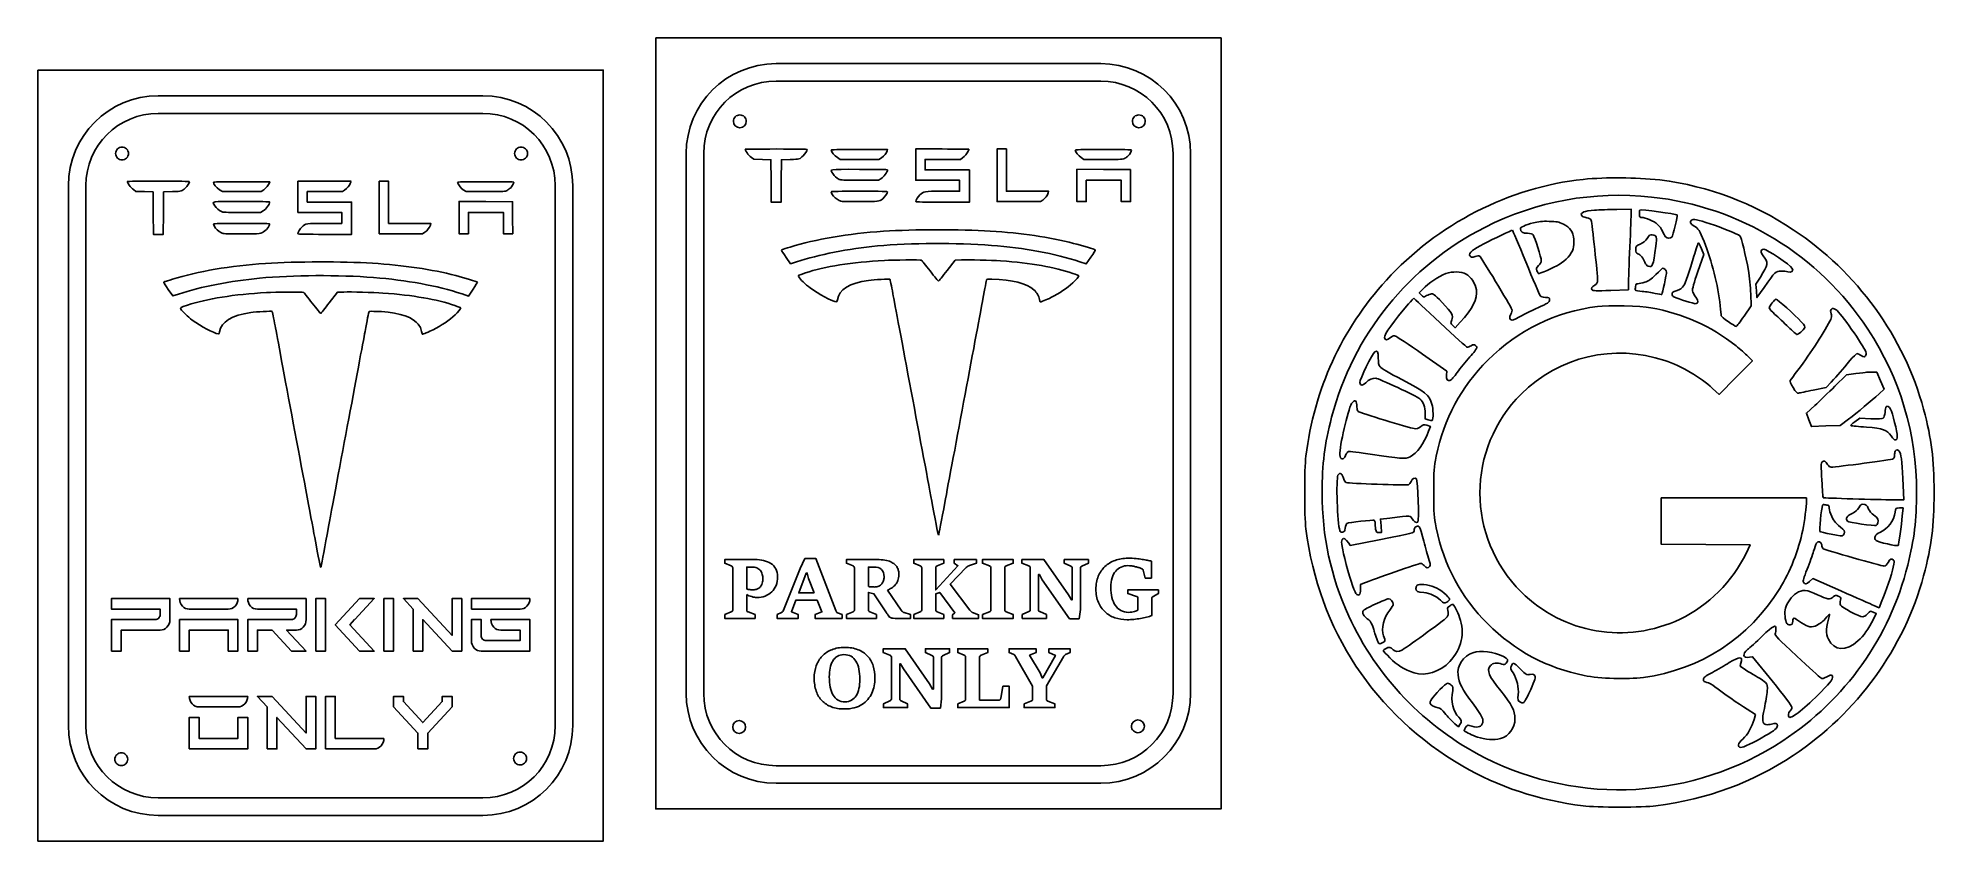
# Model space of a CAD drawing. Extents: x -240 to 497, y 0 to 312.
import ezdxf

# ---------------------------------------------------------------- set-up
doc = ezdxf.new("R2010")
doc.units = 0
doc.layers.add('Ebene_1', color=7, linetype='CONTINUOUS')

msp = doc.modelspace()

# ---------------------------------------------------------------- linework, layer by layer
at = {"layer": 'Ebene_1', "color": 7}
for points in [[(0.199998, 312.499993), (219.80001, 312.499993), (219.80001, 12.90001), (0.199998, 12.90001)], [(-239.8, 300), (-20.199997, 300), (-20.199997, 0.40002), (-239.8, 0.40002)], [(46.960748, 295.679943)], [(-193.03925, 283.179951)], [(35.377978, 280.086293)], [(190.37798, 280.086293)], [(-204.62202, 267.586309)], [(-49.622025, 267.586309)], [(163.79599, 255.151463), (163.79599, 261.434603), (174.18037, 261.382103), (184.5647, 261.329603), (184.6184, 255.098993), (184.6721, 248.868393), (182.84558, 248.868393), (181.01904, 248.868393), (181.01904, 253.022133), (181.01904, 257.175863), (174.23124, 257.175863), (167.44341, 257.175863), (167.44341, 253.022133), (167.44341, 248.868393), (165.61982, 248.868393), (163.79624, 248.868393)], [(360.432219, 257.517792)], [(387.066943, 250.638625)], [(-168.49811, 245.01883)], [(-76.204008, 242.651502), (-76.204008, 248.934651), (-65.81963, 248.882111), (-55.435299, 248.829571), (-55.381619, 242.598963), (-55.327939, 236.368355), (-57.154461, 236.368355), (-58.981, 236.368355), (-58.981, 240.522094), (-58.981, 244.675833), (-65.768799, 244.675833), (-72.556631, 244.675833), (-72.556631, 240.522094), (-72.556631, 236.368355), (-74.380218, 236.368355), (-76.203806, 236.368355)], [(71.50189, 249.269943)], [(101.18595, 248.870603)], [(364.841942, 245.558625)], [(382.480832, 245.593903)], [(-168.49811, 236.769982)], [(-138.81405, 236.370605)], [(328.682217, 235.857235)], [(341.170551, 240.655013)], [(402.518611, 241.642791)], [(385.303054, 234.587235)], [(429.823612, 230.142235)], [(403.506389, 227.637513)], [(307.162771, 220.934734)], [(388.724999, 220.546679)], [(292.628326, 209.151956)], [(366.041386, 208.164178)], [(433.880557, 209.610567)], [(456.811114, 207.000011)], [(279.54027, 190.49001)], [(470.498893, 182.587788)], [(270.509158, 170.381676)], [(478.154171, 169.111676)], [(481.646671, 151.860841)], [(265.217491, 142.582785)], [(107.72754, 130.85822)], [(453.424447, 130.870562)], [(467.500282, 129.95334)], [(481.681949, 128.260006)], [(-132.27246, 118.35826)], [(295.238882, 122.368617)], [(451.096114, 116.12445)], [(61.77144, 96.817), (59.59621, 102.42848), (59.02875, 104.55642), (58.68198, 104.55642), (55.75013, 96.817)], [(38.11052, 98.0464)], [(295.979715, 99.826116)], [(443.299724, 96.721671)], [(-131.854459, 74.215397), (-131.854459, 94.628096), (-128.074762, 94.628096), (-128.074762, 74.215397)], [(-114.845823, 74.215397), (-124.295065, 84.421752), (-114.845823, 94.628096), (-109.176278, 94.628096), (-116.735671, 86.463021), (-116.765211, 86.463021), (-118.625529, 84.421752), (-109.176287, 74.215397)], [(-105.396581, 74.215397), (-105.396581, 94.628096), (-101.616884, 94.628096), (-101.616884, 74.215397)], [(-94.057488, 74.215397), (-94.057488, 90.545558), (-97.837187, 94.628096), (-92.167639, 94.628096), (-78.938697, 80.339214), (-78.938697, 94.628096), (-75.158999, 94.628096), (-75.158999, 74.215397), (-78.938697, 74.215397), (-90.27779, 86.463021), (-90.27779, 74.215397)], [(279.646103, 92.45306)], [(308.503327, 91.712226)], [(-184.770234, 74.215397), (-184.770234, 86.463021), (-162.092044, 86.463021), (-162.092044, 74.215397), (-165.87174, 74.215397), (-165.87174, 82.380483), (-180.990538, 82.380483), (-180.990538, 74.215397)], [(183.298743, 86.4137)], [(430.000001, 80.000003)], [(317.640272, 73.614725)], [(332.598051, 68.534725)], [(417.194167, 69.734169)], [(304.79916, 59.256669)], [(-150.752953, 36.224141), (-150.752953, 52.554292), (-154.53265, 56.63683), (-148.863104, 56.63683), (-135.634156, 42.347948), (-135.634156, 56.63683), (-131.854459, 56.63683), (-131.854459, 36.224141), (-135.634156, 36.224141), (-146.973256, 48.471754), (-146.973256, 36.224141)], [(-92.167636, 36.224141), (-92.167636, 42.347948), (-101.616884, 52.554292), (-101.616884, 56.63683), (-97.837187, 56.63683), (-97.837187, 54.595561), (-90.277788, 46.430486), (-82.718392, 54.595561), (-82.718392, 56.63683), (-78.938694, 56.63683), (-78.938694, 52.554292), (-88.387938, 42.347948), (-88.387938, 36.224141)], [(73.54782, 51.73601)], [(73.78426, 54.52598)], [(-180.990528, 36.224141), (-180.990528, 48.471754), (-177.210831, 48.471754), (-177.210831, 40.306679), (-162.092044, 40.306679), (-162.092044, 48.471754), (-158.312347, 48.471754), (-158.312347, 36.224141)], [(35.086317, 44.70832)], [(190, 45)], [(-204.91368, 32.20834)], [(-50, 32.5)]]:
    msp.add_lwpolyline(points, close=True, dxfattribs=at)
for points in [[(173.03925, 302.499993), (46.960748, 302.499993)], [(46.960748, 295.679943), (173.03925, 295.679943)], [(-66.960748, 290), (-193.03925, 290)], [(-193.03925, 283.179951), (-66.960748, 283.179951)], [(12.025528, 267.611933), (12.025528, 57.76602)], [(18.854798, 57.76602), (18.854798, 267.611933)], [(45.011388, 256.922543), (44.958488, 265.179393), (41.615219, 265.280743), (38.27197, 265.382093), (37.336621, 266.055493)], [(52.475809, 265.280793), (49.010918, 265.179443), (48.957918, 256.922593), (48.905018, 248.665773), (46.984659, 248.665773), (45.064289, 248.665773), (45.011388, 256.922543)], [(87.922918, 265.965163), (86.906548, 265.280693), (79.376538, 265.280693), (71.846539, 265.280693), (70.790309, 265.991503)], [(79.31648, 269.130503), (90.271699, 269.130503), (90.136459, 268.674623)], [(111.61288, 252.920783), (118.20615, 252.920783), (118.20615, 255.048293), (118.20615, 257.175843), (109.69603, 257.175843), (101.18595, 257.175843), (101.18595, 263.254463), (101.18595, 269.333123), (111.51964, 269.333123)], [(119.3481, 265.858453), (118.55058, 265.280763), (111.69185, 265.280763), (104.83314, 265.280763), (104.83314, 263.254553), (104.83314, 261.228343), (113.44454, 261.228343), (122.05596, 261.228343), (122.05596, 254.947033), (122.05596, 248.665783), (111.62096, 248.665783)], [(132.7949, 259.100733), (132.7949, 269.333133), (134.6185, 269.333133), (136.44209, 269.333133), (136.44209, 261.126933), (136.44209, 252.920783), (144.63412, 252.920783), (152.82616, 252.920783), (152.64204, 252.278823)], [(174.12701, 265.281433), (166.52597, 265.281433), (165.45117, 266.005253), (165.45117, 266.004503)], [(201.1452, 267.611933), (201.1452, 57.76602)], [(207.97447, 57.76602), (207.97447, 267.611933)], [(150.545, 249.490453), (149.64079, 248.868333), (141.21785, 248.868333), (132.7949, 248.868333), (132.7949, 259.100733)], [(-227.97447, 255.111945), (-227.97447, 45.26603)], [(-221.1452, 45.26603), (-221.1452, 255.111945)], [(-194.98861, 244.422581), (-195.04151, 252.679431), (-198.38478, 252.780783), (-201.72803, 252.882135), (-202.66338, 253.555533)], [(-187.52419, 252.780832), (-190.98908, 252.67948), (-191.04208, 244.422629), (-191.09498, 236.165811), (-193.01534, 236.165811), (-194.93571, 236.165811), (-194.98861, 244.422581)], [(-152.07708, 253.465208), (-153.09345, 252.780734), (-160.62346, 252.780734), (-168.15346, 252.780734), (-169.20969, 253.491543)], [(-160.68352, 256.630547), (-149.7283, 256.630547), (-149.86354, 256.174659)], [(-128.38712, 240.420821), (-121.79385, 240.420821), (-121.79385, 242.548334), (-121.79385, 244.675879), (-130.30397, 244.675879), (-138.81405, 244.675879), (-138.81405, 250.754505), (-138.81405, 256.833167), (-128.48036, 256.833167)], [(-120.6519, 253.358454), (-121.44942, 252.780765), (-128.30815, 252.780765), (-135.16686, 252.780765), (-135.16686, 250.754555), (-135.16686, 248.728345), (-126.55546, 248.728345), (-117.94404, 248.728345), (-117.94404, 242.447029), (-117.94404, 236.165777), (-128.37904, 236.165777)], [(-107.2051, 246.60077), (-107.2051, 256.83317), (-105.3815, 256.83317), (-103.55791, 256.83317), (-103.55791, 248.626979), (-103.55791, 240.420821), (-95.365878, 240.420821), (-87.173845, 240.420821), (-87.357964, 239.778867)], [(-65.872996, 252.781445), (-73.474028, 252.781445), (-74.548828, 253.505259), (-74.548828, 253.504513)], [(-38.854802, 255.111945), (-38.854802, 45.26603)], [(-32.025534, 45.26603), (-32.025534, 255.111945)], [(71.50189, 257.518693), (71.50189, 257.518803)], [(87.645378, 257.762383), (86.72048, 257.175843), (79.415119, 257.183843)], [(-152.35462, 245.262423), (-153.27952, 244.675879), (-160.58488, 244.683979)], [(-89.455007, 236.990491), (-90.359211, 236.368369), (-98.782148, 236.368369), (-107.2051, 236.368369), (-107.2051, 246.60077)], [(379.129443, 244.606125), (379.129443, 245.911403), (373.590831, 245.840847)], [(405.023333, 221.710846), (407.316389, 228.343068), (406.399167, 230.600846)], [(54.823898, 225.461813), (52.548338, 224.716603), (50.833007, 227.228783)], [(113.39193, 222.096983), (116.55728, 226.155083), (118.97658, 226.244083)], [(169.26849, 227.341593), (167.46275, 224.703443), (164.94996, 225.525723)], [(-185.1761, 212.961807), (-187.45166, 212.21659), (-189.16699, 214.728797)], [(-126.60807, 209.59701), (-123.44272, 213.655117), (-121.02342, 213.744127)], [(-70.731515, 214.841586), (-72.537252, 212.203429), (-75.05004, 213.025716)], [(298.025826, 214.725845), (296.791104, 213.455845), (297.637771, 212.573901)], [(371.156664, 214.373067), (378.071109, 214.620012), (378.071109, 216.948345)], [(429.294446, 219.558901), (427.530557, 216.807234), (427.777501, 214.196678), (427.989168, 211.586123), (430.776113, 215.572512)], [(422.979723, 204.389456), (425.73139, 208.340567), (425.555001, 213.103067)], [(309.808605, 200.791122), (310.725827, 199.8739), (312.666105, 201.990567)], [(297.990549, 189.643344), (307.550827, 182.940565), (307.374438, 181.458899)], [(410.738333, 176.308343), (413.243056, 173.980009), (419.734167, 180.506398), (426.225279, 186.99751), (424.46139, 188.796677)], [(449.861392, 175.673343), (454.835558, 176.66112), (456.775836, 178.742509)], [(466.371393, 182.058621), (462.773059, 181.635287), (458.257503, 177.155009)], [(475.437782, 174.226954), (477.37806, 175.955565), (475.931671, 179.271676), (474.52056, 182.587788), (472.791949, 182.658343)], [(450.461114, 169.67612), (447.18028, 166.712787), (448.168058, 164.102231), (449.155836, 161.491675), (454.729725, 161.703342), (460.303614, 161.879731), (463.54917, 164.349175)], [(299.119438, 166.642231), (299.119438, 164.455009), (300.318882, 164.066953)], [(472.192226, 164.525564), (467.888337, 164.701953), (465.983337, 163.32612)], [(300.424715, 159.727786), (301.130271, 161.562231), (299.754438, 161.985564)], [(447.215558, 132.599173), (447.215558, 133.728062), (418.993334, 133.728062), (390.77111, 133.728062), (390.77111, 124.732228), (390.77111, 115.736394), (408.057222, 115.665839), (425.308057, 115.560006), (423.720557, 112.208616)], [(480.87056, 133.022507), (485.068616, 133.022507), (484.821671, 138.596396)], [(281.12777, 120.322506), (282.186103, 120.322506), (281.939159, 122.933062), (281.692214, 125.508339), (285.325826, 125.931673)], [(484.433616, 126.637228), (484.715838, 129.847506), (483.304727, 129.847506)], [(281.268881, 117.465006), (270.015269, 115.277783), (269.380269, 116.12445)], [(29.55149, 107.29911), (26.99795, 108.33944), (26.99795, 109.80536), (38.66226, 109.80536)], [(30.10318, 90.19671), (30.10318, 106.60556)], [(37.32239, 106.90505), (35.54122, 106.90505), (35.54122, 98.31444)], [(49.79188, 90.07061), (56.25454, 106.3376), (58.16181, 110.15214), (62.40195, 110.15214), (70.12561, 89.9918)], [(76.82693, 107.29911), (74.27339, 108.33944), (74.27339, 109.80536), (86.1899, 109.80536)], [(77.37862, 90.19671), (77.37862, 106.60556)], [(84.80279, 106.90505), (82.81671, 106.90505), (82.81671, 99.32325)], [(102.97065, 107.29911), (100.41711, 108.33944), (100.41711, 109.80536), (112.08142, 109.80536), (112.08142, 108.33944), (109.54365, 107.29911)], [(103.52234, 90.19671), (103.52234, 106.60556)], [(108.96043, 106.60556), (108.96043, 98.03071), (117.5668, 107.39369), (116.16393, 108.33944), (116.16393, 109.80536), (124.7703, 109.80536), (124.7703, 108.33944), (122.0749, 107.48827)], [(120.82966, 106.73166), (114.60344, 100.28476), (122.24829, 90.08637)], [(129.81384, 107.29911), (127.10267, 108.33944), (127.10267, 109.80536), (139.08224, 109.80536), (139.08224, 108.33944), (136.38683, 107.29911)], [(130.36553, 90.19671), (130.36553, 106.60556)], [(135.80362, 106.60556), (135.80362, 90.19671)], [(145.098616, 107.29911), (142.466265, 108.33944), (142.466265, 109.80536), (151.009585, 109.80536), (160.514423, 96.15497), (161.649329, 94.16888), (161.980344, 94.16888), (161.980344, 106.51098)], [(145.650307, 90.29129), (145.650307, 106.60556)], [(150.300269, 101.97136), (149.212651, 103.94168), (148.881636, 103.94168), (148.881636, 90.29129)], [(165.164386, 106.51098), (165.164386, 90.40162), (164.675746, 86.77623), (160.940013, 86.77623), (150.300269, 101.97136)], [(161.397128, 107.18878), (158.875115, 108.33944), (158.875115, 109.80536), (168.269615, 109.80536), (168.269615, 108.33944), (165.731839, 107.18878)], [(192.724767, 109.1591), (192.724767, 102.61763), (190.328854, 102.61763), (189.540725, 105.70709)], [(35.54127, 96.20224), (35.54127, 90.1967)], [(89.84682, 89.14062), (84.97618, 96.51751), (82.81671, 97.05343), (82.81671, 90.19671)], [(85.13381, 99.13395), (85.13381, 99.1341)], [(90.20936, 97.93614), (95.52135, 90.19671)], [(123.27286, 89.17214), (125.60572, 88.32096), (125.60572, 86.93386), (115.51767, 86.93386), (115.51767, 88.32096), (116.44766, 89.14062), (110.53669, 97.05343), (108.96043, 96.42293), (108.96043, 90.19671)], [(186.939898, 95.47719), (183.53518, 96.5648), (183.53518, 97.9992), (195.451694, 97.9992), (195.451694, 96.5648), (193.449846, 95.47719)], [(274.001658, 98.238616), (274.001658, 100.143616), (275.518603, 100.743338)], [(448.415003, 101.307782), (449.72028, 102.436671), (460.550559, 97.638893)], [(-192.329628, 88.504289), (-192.329628, 90.545558), (-211.228113, 90.545558), (-211.228113, 94.628096), (-188.549931, 94.628096), (-188.549931, 86.463021)], [(-184.770234, 94.628096), (-162.092044, 94.628096)], [(-165.87174, 90.545558), (-180.990538, 90.545558)], [(-158.312347, 94.628096), (-135.634156, 94.628096), (-135.634156, 86.463021)], [(-139.413862, 88.504289), (-139.413862, 90.545558), (-154.53265, 90.545558)], [(-71.379302, 90.545558), (-71.379302, 94.628096), (-48.701115, 94.628096)], [(-52.480813, 90.545558), (-71.379302, 90.545558)], [(26.99795, 88.39978), (29.55149, 89.44011)], [(36.12449, 89.4401), (38.78836, 88.39977), (38.78836, 86.93385), (26.99795, 86.93385), (26.99795, 88.39978)], [(70.81917, 89.15638), (72.58457, 88.39978), (72.58457, 86.93386), (62.10246, 86.93386), (62.10246, 88.39978), (64.73481, 89.44011), (62.85906, 94.02702), (54.63099, 94.02702), (52.89711, 89.53468), (55.57675, 88.39978), (55.57675, 86.93386), (47.33291, 86.93386), (47.33291, 88.39978)], [(47.33291, 88.39978), (49.01951, 89.21943)], [(74.27339, 88.39978), (76.82693, 89.44011)], [(83.39992, 89.44011), (85.9377, 88.39978), (85.9377, 86.93386), (74.27339, 86.93386), (74.27339, 88.39978)], [(96.64049, 89.21943), (99.16251, 88.39978), (99.16251, 86.93386), (93.15696, 86.93386)], [(100.41711, 88.39978), (102.97065, 89.44011)], [(109.54365, 89.44011), (112.08142, 88.39978), (112.08142, 86.93386), (100.41711, 86.93386), (100.41711, 88.39978)], [(127.10267, 88.39978), (129.81384, 89.44011)], [(136.38683, 89.44011), (139.08224, 88.39978), (139.08224, 86.93386), (127.10267, 86.93386), (127.10267, 88.39978)], [(149.433327, 89.56621), (151.939578, 88.39978), (151.939578, 86.93386), (142.545078, 86.93386), (142.545078, 88.39978), (145.098616, 89.56621)], [(187.491589, 90.13367), (187.491589, 94.79939)], [(192.882393, 94.79939), (192.882393, 92.32467)], [(473.25056, 86.667504), (474.344171, 88.819448), (473.180004, 89.348615)], [(473.391671, 91.959171), (475.402504, 91.077226), (476.531393, 93.793615)], [(-211.228113, 74.215397), (-211.228113, 86.463021), (-194.219477, 86.463021)], [(-192.329628, 82.380483), (-207.448416, 82.380483), (-207.448416, 74.215397), (-211.228113, 74.215397)], [(-158.312347, 74.215397), (-158.312347, 86.463021), (-141.303711, 86.463021)], [(-139.413862, 82.380483), (-143.193559, 82.380483), (-135.634156, 74.215397), (-141.303711, 74.215397), (-148.863104, 82.380483), (-154.53265, 82.380483), (-154.53265, 74.215397), (-158.312347, 74.215397)], [(-71.379302, 78.297945), (-71.379302, 86.463021), (-67.599604, 86.463021), (-67.599604, 80.339214)], [(-63.819907, 86.463021), (-48.701115, 86.463021), (-48.701115, 74.215397), (-67.599604, 74.215397)], [(-65.709755, 78.297945), (-52.480813, 78.297945), (-52.480813, 82.380483), (-60.040209, 82.380483)], [(91.18566, 72.62143), (88.5533, 73.66176), (88.5533, 75.12768), (97.09662, 75.12768), (106.60146, 61.47728), (107.73637, 59.4912), (108.06738, 59.4912), (108.06738, 71.8333)], [(107.48417, 72.51109), (104.96215, 73.66176), (104.96215, 75.12768), (114.35665, 75.12768), (114.35665, 73.66176), (111.81888, 72.51109)], [(120.03857, 72.62143), (117.48503, 73.66176), (117.48503, 75.12768), (129.14935, 75.12768), (129.14935, 73.66176), (126.61157, 72.62143)], [(139.26597, 72.90516), (137.43751, 73.66176), (137.43751, 75.12768), (147.951157, 75.12768), (147.951157, 73.66176), (145.397619, 72.63719), (149.49589, 65.79623), (150.268257, 63.85743), (150.599271, 63.85743), (155.485672, 72.54262), (152.916371, 73.66176), (152.916371, 75.12768), (161.160203, 75.12768), (161.160203, 73.66176), (159.379031, 72.84211)], [(91.73735, 55.6136), (91.73735, 71.92788)], [(96.38731, 67.29368), (95.29969, 69.264), (94.96868, 69.264), (94.96868, 55.6136)], [(111.25143, 71.8333), (111.25143, 55.72394), (110.76279, 52.09854), (107.02705, 52.09854), (96.38731, 67.29368)], [(120.59026, 55.51903), (120.59026, 71.92788)], [(126.02835, 71.92788), (126.02835, 55.18801), (133.49982, 55.18801)], [(146.548287, 55.51903), (146.548287, 60.64187), (140.00681, 72.11703)], [(158.622427, 72.05398), (152.002141, 60.72068), (152.002141, 55.51903)], [(425.025834, 71.850836), (426.260557, 72.062503), (433.915835, 62.608058)], [(134.1934, 55.80272), (135.06035, 60.57879), (137.51931, 60.57879), (137.51931, 52.25614), (117.48506, 52.25614), (117.48503, 53.72209)], [(-180.990528, 56.63683), (-158.312347, 56.63683)], [(-162.092044, 52.554292), (-177.210831, 52.554292)], [(-128.074762, 36.224141), (-128.074762, 56.63683), (-124.295065, 56.63683), (-124.295065, 40.306679), (-105.396581, 40.306679)], [(95.52037, 54.88852), (98.02662, 53.72209), (98.02662, 52.25617), (88.63212, 52.25617), (88.63212, 53.72209), (91.18566, 54.88852)], [(117.48503, 53.72209), (120.03857, 54.76242)], [(143.301195, 53.72209), (145.965072, 54.76242)], [(152.538069, 54.76242), (155.233471, 53.72209), (155.233471, 52.25617), (143.301195, 52.25617), (143.301195, 53.72209)], [(424.14389, 51.636668), (427.354168, 49.625835), (426.860279, 47.685557)], [(310.655272, 45.921668), (312.031105, 44.828057), (312.59555, 45.710001)], [(-109.176278, 36.224141), (-128.074762, 36.224141)], [(173.03925, 29.69801), (46.960748, 29.69801)], [(46.960748, 22.87795), (173.03925, 22.87795)], [(-66.960748, 17.19803), (-193.03925, 17.19803)], [(-193.03925, 10.37797), (-66.960748, 10.37797)]]:
    msp.add_lwpolyline(points, dxfattribs=at)
for points in [[(46.960748, 302.499993), (27.666178, 302.499993), (12.025528, 286.880453), (12.025528, 267.611933)], [(207.97447, 267.611933), (207.97447, 286.880453), (192.33382, 302.499993), (173.03925, 302.499993)], [(18.854798, 267.611933), (18.854798, 283.220103), (31.331459, 295.679943), (46.960748, 295.679943)], [(173.03925, 295.679943), (188.66853, 295.679943), (201.1452, 283.220103), (201.1452, 267.611933)], [(-193.03925, 290), (-212.33382, 290), (-227.97447, 274.380458), (-227.97447, 255.111945)], [(-32.025534, 255.111945), (-32.025534, 274.380458), (-47.666182, 290), (-66.960748, 290)], [(-221.1452, 255.111945), (-221.1452, 270.720117), (-208.66854, 283.179951), (-193.03925, 283.179951)], [(-66.960748, 283.179951), (-51.331468, 283.179951), (-38.854802, 270.720117), (-38.854802, 255.111945)], [(30.377977, 280.086293), (30.377974, 280.749336), (30.641365, 281.385224), (31.110207, 281.854067)], [(32.877978, 277.586303), (31.49727, 277.586302), (30.377983, 278.705585), (30.377977, 280.086293)], [(31.110207, 281.854067), (31.579048, 282.32291), (32.214935, 282.586303), (32.877978, 282.586303)], [(32.877978, 282.586303), (33.541021, 282.586303), (34.176907, 282.32291), (34.645748, 281.854066)], [(35.377978, 280.086293), (35.377972, 278.705585), (34.258686, 277.586303), (32.877978, 277.586303)], [(34.645748, 281.854066), (35.11459, 281.385223), (35.377981, 280.749336), (35.377978, 280.086293)], [(185.37798, 280.086293), (185.377977, 280.749336), (185.641368, 281.385223), (186.11021, 281.854066)], [(187.87798, 277.586303), (186.497272, 277.586303), (185.377986, 278.705585), (185.37798, 280.086293)], [(186.11021, 281.854066), (186.579051, 282.32291), (187.214937, 282.586303), (187.87798, 282.586303)], [(187.87798, 282.586303), (188.541023, 282.586303), (189.176909, 282.32291), (189.64575, 281.854066)], [(190.37798, 280.086293), (190.377974, 278.705585), (189.258688, 277.586303), (187.87798, 277.586303)], [(189.64575, 281.854066), (190.114592, 281.385223), (190.377983, 280.749336), (190.37798, 280.086293)], [(-209.62202, 267.586309), (-209.62202, 268.24935), (-209.358628, 268.885235), (-208.889787, 269.354076)], [(-208.889787, 265.818542), (-209.358628, 266.287383), (-209.62202, 266.923268), (-209.62202, 267.586309)], [(-208.889787, 269.354076), (-208.420946, 269.822917), (-207.785061, 270.086309), (-207.12202, 270.086309)], [(-207.12202, 265.086309), (-207.785061, 265.086309), (-208.420946, 265.349701), (-208.889787, 265.818542)], [(-207.12202, 270.086309), (-206.458979, 270.086309), (-205.823094, 269.822917), (-205.354253, 269.354076)], [(-205.354253, 265.818542), (-205.823094, 265.349701), (-206.458979, 265.086309), (-207.12202, 265.086309)], [(-205.354253, 269.354076), (-204.885412, 268.885235), (-204.62202, 268.24935), (-204.62202, 267.586309)], [(-204.62202, 267.586309), (-204.62202, 266.923268), (-204.885412, 266.287383), (-205.354253, 265.818542)], [(-54.622025, 267.586309), (-54.622025, 268.24935), (-54.358633, 268.885235), (-53.889792, 269.354076)], [(-53.889792, 265.818542), (-54.358633, 266.287383), (-54.622025, 266.923268), (-54.622025, 267.586309)], [(-53.889792, 269.354076), (-53.420951, 269.822917), (-52.785066, 270.086309), (-52.122025, 270.086309)], [(-52.122025, 265.086309), (-52.785066, 265.086309), (-53.420951, 265.349701), (-53.889792, 265.818542)], [(-52.122025, 270.086309), (-51.458984, 270.086309), (-50.823099, 269.822917), (-50.354258, 269.354076)], [(-50.354258, 265.818542), (-50.823099, 265.349701), (-51.458984, 265.086309), (-52.122025, 265.086309)], [(-50.354258, 269.354076), (-49.885417, 268.885235), (-49.622025, 268.24935), (-49.622025, 267.586309)], [(-49.622025, 267.586309), (-49.622025, 266.923268), (-49.885417, 266.287383), (-50.354258, 265.818542)], [(34.92873, 269.221823), (34.92873, 269.283123), (40.3539, 269.333233), (46.984699, 269.333233)], [(36.000319, 267.271223), (35.584349, 267.833873), (34.92873, 269.027293), (34.92873, 269.221823)], [(37.336621, 266.055493), (36.82217, 266.425873), (36.220838, 266.972943), (36.000319, 267.271223)], [(46.984699, 269.333233), (55.19486, 269.333233), (59.040669, 269.266133), (59.040669, 269.122533)], [(57.48752, 266.688203), (56.036569, 265.343483), (56.20124, 265.389713), (52.475809, 265.280793)], [(59.040669, 269.122533), (59.040669, 268.654223), (58.218619, 267.365763), (57.48752, 266.688203)], [(68.368448, 268.877223), (68.363448, 269.076813), (70.683549, 269.130503), (79.31648, 269.130503)], [(70.790309, 265.991503), (69.484989, 266.869923), (68.388299, 268.176653), (68.368448, 268.877223)], [(90.136459, 268.674623), (89.87752, 267.801713), (88.932669, 266.645163), (87.922918, 265.965163)], [(111.51964, 269.333123), (117.20319, 269.333123), (121.85336, 269.298623), (121.85336, 269.256623)], [(121.55692, 268.470613), (121.17589, 267.558683), (120.35492, 266.587813), (119.3481, 265.858453)], [(121.85336, 269.256623), (121.85336, 269.214423), (121.7199, 268.860803), (121.55692, 268.470613)], [(163.18813, 268.866223), (163.18813, 269.080243), (165.26892, 269.130483), (174.12971, 269.130483)], [(165.45117, 266.004503), (164.44349, 266.683103), (163.18813, 268.270583), (163.18813, 268.866223)], [(182.43719, 265.707343), (181.75064, 265.295733), (181.48549, 265.282183), (174.12701, 265.281433)], [(174.12971, 269.130483), (181.56847, 269.130483), (185.07127, 269.062983), (185.07127, 268.919803)], [(183.72212, 266.669043), (183.40545, 266.373923), (182.82723, 265.941163), (182.43719, 265.707343)], [(185.07127, 268.919803), (185.07127, 268.503953), (184.28682, 267.195283), (183.72212, 266.669043)], [(68.975518, 259.762523), (67.77644, 261.572763), (66.898179, 261.430883), (79.30282, 261.430883)], [(71.50189, 257.518803), (70.398228, 258.112063), (69.597998, 258.822743), (68.975518, 259.762523)], [(79.30282, 261.430883), (86.807218, 261.430883), (90.244378, 261.364283), (90.244378, 261.218193)], [(90.244378, 261.218193), (90.244378, 260.410083), (88.80732, 258.499293), (87.645378, 257.762383)], [(390.241943, 257.411959), (380.360641, 258.125456), (369.813985, 258.492362), (360.432219, 257.517792)], [(-205.07127, 256.721861), (-205.07127, 256.783161), (-199.6461, 256.833267), (-193.0153, 256.833267)], [(-203.99968, 254.771268), (-204.41565, 255.333909), (-205.07127, 256.527331), (-205.07127, 256.721861)], [(-202.66338, 253.555533), (-203.17783, 253.925913), (-203.77916, 254.472986), (-203.99968, 254.771268)], [(-193.0153, 256.833267), (-184.80514, 256.833267), (-180.95933, 256.766127), (-180.95933, 256.622569)], [(-182.51248, 254.188244), (-183.96343, 252.843524), (-183.79876, 252.889756), (-187.52419, 252.780832)], [(-180.95933, 256.622569), (-180.95933, 256.154259), (-181.78138, 254.865809), (-182.51248, 254.188244)], [(-171.63155, 256.377265), (-171.63655, 256.576855), (-169.31645, 256.630547), (-160.68352, 256.630547)], [(-169.20969, 253.491543), (-170.51501, 254.369964), (-171.6117, 255.676689), (-171.63155, 256.377265)], [(-149.86354, 256.174659), (-150.12248, 255.301752), (-151.06733, 254.145206), (-152.07708, 253.465208)], [(-128.48036, 256.833167), (-122.79681, 256.833167), (-118.14664, 256.798627), (-118.14664, 256.756627)], [(-118.44308, 255.970607), (-118.82411, 255.058684), (-119.64508, 254.087814), (-120.6519, 253.358454)], [(-118.14664, 256.756627), (-118.14664, 256.714467), (-118.2801, 256.360804), (-118.44308, 255.970607)], [(-76.811876, 256.366235), (-76.811876, 256.580258), (-74.731082, 256.630496), (-65.870288, 256.630496)], [(-74.548828, 253.504513), (-75.556509, 254.183116), (-76.811876, 255.770594), (-76.811876, 256.366235)], [(-57.562812, 253.20735), (-58.249361, 252.795748), (-58.514513, 252.782191), (-65.872996, 252.781445)], [(-65.870288, 256.630496), (-58.431535, 256.630496), (-54.928734, 256.563036), (-54.928734, 256.419814)], [(-56.277881, 254.169057), (-56.594553, 253.873937), (-57.172777, 253.441172), (-57.562812, 253.20735)], [(-54.928734, 256.419814), (-54.928734, 256.003963), (-55.713181, 254.695292), (-56.277881, 254.169057)], [(68.36127, 252.710083), (68.36127, 252.853273), (71.86407, 252.920783), (79.30282, 252.920783)], [(68.760629, 251.716573), (68.54098, 252.147113), (68.36127, 252.594223), (68.36127, 252.710083)], [(71.50189, 249.269943), (70.29449, 249.867743), (69.21004, 250.835613), (68.760629, 251.716573)], [(79.415119, 257.183843), (73.091609, 257.191843), (72.028059, 257.235943), (71.50189, 257.518693)], [(79.30282, 252.920783), (88.163578, 252.920783), (90.244378, 252.870683), (90.244378, 252.656523)], [(90.244378, 252.656523), (90.244378, 252.189153), (89.09244, 250.558283), (88.39144, 250.033253)], [(101.18595, 248.870553), (101.18595, 249.385673), (102.10536, 250.948193), (102.73245, 251.498793)], [(102.73245, 251.498793), (104.36126, 252.928923), (104.31037, 252.920783), (111.61288, 252.920783)], [(152.64204, 252.278823), (152.35042, 251.262083), (151.5253, 250.164923), (150.545, 249.490453)], [(360.432219, 257.517792), (332.033606, 254.625014), (303.634993, 240.055291), (284.055826, 218.394734)], [(322.261661, 238.891124), (342.29944, 249.086403), (364.312775, 253.072792), (387.066943, 250.638625)], [(387.066943, 250.638625), (421.251112, 247.005014), (452.119169, 228.166679), (471.02806, 199.344733)], [(442.10028, 237.973902), (426.154723, 248.521958), (409.856389, 254.625014), (390.241943, 257.411959)], [(-171.02448, 247.262556), (-172.22356, 249.072798), (-173.10182, 248.930921), (-160.69718, 248.930921)], [(-168.49811, 245.018838), (-169.60177, 245.612095), (-170.402, 246.322774), (-171.02448, 247.262556)], [(-160.58488, 244.683979), (-166.90839, 244.692079), (-167.97194, 244.736039), (-168.49811, 245.01883)], [(-160.69718, 248.930921), (-153.19278, 248.930921), (-149.75562, 248.864271), (-149.75562, 248.718228)], [(-149.75562, 248.718228), (-149.75562, 247.910122), (-151.19268, 245.999323), (-152.35462, 245.262423)], [(79.363539, 248.868503), (72.743698, 248.868653), (72.262789, 248.893203), (71.50189, 249.269943)], [(88.39144, 250.033253), (86.801318, 248.842223), (87.003629, 248.868333), (79.363539, 248.868503)], [(111.62096, 248.665783), (104.72438, 248.665783), (101.18595, 248.735183), (101.18595, 248.870603)], [(360.714441, 244.853069), (359.021108, 244.04168), (359.585552, 243.018625), (361.949164, 242.595291)], [(364.841942, 245.558625), (363.11333, 245.417514), (361.243608, 245.100014), (360.714441, 244.853069)], [(373.590831, 245.840847), (370.521664, 245.840847), (366.605831, 245.699736), (364.841942, 245.558625)], [(378.600276, 231.271124), (378.882498, 237.868069), (379.129443, 243.865291), (379.129443, 244.606125)], [(382.480832, 245.593903), (382.374998, 245.523347), (382.304443, 244.817791), (382.304443, 244.076958)], [(382.304443, 244.076958), (382.304443, 242.877514), (382.410276, 242.736402), (383.186387, 242.736402)], [(396.979999, 243.688902), (396.556666, 244.112236), (382.798332, 245.94668), (382.480832, 245.593903)], [(394.969166, 235.116402), (395.357221, 235.575013), (397.226944, 243.441958), (396.979999, 243.688902)], [(-171.63873, 240.210123), (-171.63873, 240.353313), (-168.13593, 240.420821), (-160.69718, 240.420821)], [(-171.23937, 239.216615), (-171.45902, 239.647158), (-171.63873, 240.094257), (-171.63873, 240.210123)], [(-168.49811, 236.769982), (-169.70551, 237.367779), (-170.78996, 238.335649), (-171.23937, 239.216615)], [(-160.63646, 236.368547), (-167.2563, 236.368693), (-167.73721, 236.393197), (-168.49811, 236.769982)], [(-160.69718, 240.420821), (-151.83642, 240.420821), (-149.75562, 240.370711), (-149.75562, 240.15656)], [(-151.60856, 237.533299), (-153.19868, 236.342261), (-152.99637, 236.368369), (-160.63646, 236.368547)], [(-149.75562, 240.15656), (-149.75562, 239.68919), (-150.90756, 238.058318), (-151.60856, 237.533299)], [(-138.81405, 236.370591), (-138.81405, 236.885718), (-137.89464, 238.448239), (-137.26755, 238.99883)], [(-128.37904, 236.165777), (-135.27562, 236.165777), (-138.81405, 236.235187), (-138.81405, 236.370605)], [(-137.26755, 238.99883), (-135.63874, 240.428962), (-135.68963, 240.420821), (-128.38712, 240.420821)], [(-87.357964, 239.778867), (-87.649582, 238.762121), (-88.474699, 237.664959), (-89.455007, 236.990491)], [(52.426008, 231.218213), (62.339898, 234.321633), (74.957269, 236.458993), (88.613899, 237.348413)], [(88.613899, 237.348413), (100.68876, 238.134813), (118.27529, 238.173093), (130.1661, 237.438913)], [(130.1661, 237.438913), (142.19113, 236.696403), (153.28333, 235.055523), (162.5046, 232.655053)], [(262.748046, 165.125286), (271.038325, 196.981122), (292.769437, 223.933346), (322.261661, 238.891124)], [(328.682217, 235.857235), (323.813884, 233.599457), (319.157217, 231.094735), (317.534439, 229.860013)], [(332.950829, 237.762235), (332.844995, 237.762235), (330.904717, 236.915569), (328.682217, 235.857235)], [(338.207218, 225.485568), (335.455551, 232.258902), (333.09194, 237.797513), (332.950829, 237.762235)], [(341.170551, 240.655013), (337.85444, 239.737791), (336.090551, 238.996958), (336.090551, 238.432513)], [(336.090551, 238.432513), (336.125829, 237.127235), (336.972496, 236.562791), (338.842218, 236.562791)], [(338.842218, 236.562791), (340.07694, 236.527513), (340.817774, 236.351124), (341.02944, 236.033624)], [(341.02944, 236.033624), (341.66444, 235.010569), (344.20444, 227.03779), (344.20444, 226.014735)], [(347.203052, 241.219458), (344.627774, 241.290013), (343.004996, 241.148902), (341.170551, 240.655013)], [(352.776941, 240.161124), (351.013052, 241.007791), (350.272219, 241.148902), (347.203052, 241.219458)], [(356.833886, 234.234457), (356.622219, 237.127235), (355.458052, 238.820569), (352.776941, 240.161124)], [(361.949164, 242.595291), (362.866386, 242.418902), (363.395553, 242.101402), (363.607219, 241.572236)], [(363.607219, 241.572236), (363.924719, 240.796125), (366.111942, 220.158623), (366.076664, 218.218345)], [(383.186387, 242.736402), (384.668054, 242.736402), (387.984165, 241.290013), (389.359999, 240.055291)], [(387.313888, 235.963069), (386.361388, 236.068902), (386.114443, 235.892513), (385.303054, 234.587235)], [(388.724999, 231.553346), (389.218888, 235.116402), (389.007221, 235.78668), (387.313888, 235.963069)], [(389.359999, 240.055291), (390.065554, 239.420291), (390.947499, 238.185569), (391.300277, 237.37418)], [(391.300277, 237.37418), (391.653055, 236.527513), (392.182221, 235.575013), (392.464443, 235.257513)], [(402.518611, 241.642791), (401.7425, 240.86668), (402.024722, 240.337513), (403.612222, 239.385013)], [(409.821111, 240.266958), (404.846944, 241.925013), (403.118333, 242.242513), (402.518611, 241.642791)], [(403.612222, 239.385013), (405.199722, 238.467791), (405.728889, 237.585847), (407.422222, 233.423068)], [(421.356945, 235.610291), (420.545556, 236.210013), (413.983889, 238.891124), (409.821111, 240.266958)], [(492.688616, 168.265009), (485.280283, 196.134455), (466.72417, 221.710846), (442.10028, 237.973902)], [(49.068898, 229.953293), (49.041998, 230.070033), (49.21167, 230.222493), (49.445829, 230.292073)], [(50.833007, 227.228783), (49.889598, 228.610523), (49.095737, 229.836553), (49.068898, 229.953293)], [(49.445829, 230.292073), (49.67998, 230.361573), (51.021068, 230.778413), (52.426008, 231.218213)], [(86.3149, 231.640883), (75.041589, 230.577773), (63.576007, 228.328023), (54.823898, 225.461813)], [(130.59184, 231.897283), (117.16214, 232.947043), (99.053417, 232.842173), (86.3149, 231.640883)], [(164.94996, 225.525723), (155.24325, 228.702183), (143.42187, 230.894393), (130.59184, 231.897283)], [(162.5046, 232.655053), (165.75151, 231.809823), (170.73126, 230.312013), (170.92796, 230.121473)], [(170.92796, 230.121473), (171.00836, 230.043473), (170.26165, 228.792593), (169.26849, 227.341593)], [(317.534439, 229.860013), (315.488327, 228.272513), (316.158605, 226.755568), (318.557494, 227.531679)], [(351.118885, 224.427235), (353.729441, 226.014735), (355.987219, 228.519457), (356.551663, 230.530291)], [(356.551663, 230.530291), (356.798608, 231.412235), (356.939719, 233.070291), (356.833886, 234.234457)], [(378.071109, 216.948345), (378.071109, 218.218345), (378.318054, 224.674179), (378.600276, 231.271124)], [(382.621943, 232.400013), (380.963887, 231.694457), (380.893332, 231.588624), (380.893332, 230.318624)], [(380.893332, 230.318624), (380.893332, 229.225013), (381.069721, 228.907513), (381.704721, 228.660568)], [(381.704721, 228.660568), (382.798332, 228.237235), (383.891943, 226.896679), (384.456387, 225.344457)], [(385.303054, 234.587235), (384.632776, 233.528902), (383.891943, 232.92918), (382.621943, 232.400013)], [(385.726387, 223.827512), (387.490276, 223.368901), (387.59611, 223.651123), (388.724999, 231.553346)], [(392.464443, 235.257513), (393.099443, 234.51668), (394.404721, 234.446124), (394.969166, 235.116402)], [(405.270278, 232.858624), (405.164444, 232.858624), (404.353055, 230.495013), (403.506389, 227.637513)], [(406.399167, 230.600846), (405.905278, 231.835568), (405.411389, 232.858624), (405.270278, 232.858624)], [(407.422222, 233.423068), (410.456111, 225.803068), (412.819723, 216.419179), (413.701667, 208.4464)], [(424.637779, 222.098901), (423.685279, 227.813901), (421.850834, 235.222235), (421.356945, 235.610291)], [(429.823612, 230.142235), (429.365001, 229.718902), (429.576668, 228.94279), (430.423335, 227.813901)], [(430.599724, 230.389179), (430.317501, 230.389179), (429.929446, 230.283346), (429.823612, 230.142235)], [(441.712224, 222.91029), (440.83028, 224.356679), (431.905001, 230.389179), (430.599724, 230.389179)], [(-187.57399, 218.718225), (-177.6601, 221.821639), (-165.04273, 223.959004), (-151.3861, 224.848421)], [(-151.3861, 224.848421), (-139.31124, 225.63482), (-121.72471, 225.673106), (-109.8339, 224.938901)], [(-109.8339, 224.938901), (-97.808875, 224.196392), (-86.716673, 222.555513), (-77.495399, 220.15504)], [(55.754638, 219.621313), (55.437908, 220.225663), (55.390828, 220.197153), (58.310968, 221.169373)], [(58.310968, 221.169373), (65.810408, 223.666203), (76.379118, 225.340733), (88.997748, 226.031473)], [(88.997748, 226.031473), (92.43394, 226.219563), (103.15348, 226.287733), (103.41972, 226.123173)], [(103.41972, 226.123173), (103.50852, 226.068273), (105.00943, 224.185373), (106.75492, 221.938993)], [(106.75492, 221.938993), (108.5004, 219.692623), (109.99559, 217.896113), (110.07754, 217.946773)], [(110.07754, 217.946773), (110.15954, 217.997373), (111.65097, 219.865013), (113.39193, 222.096983)], [(118.97658, 226.244083), (121.80807, 226.348253), (130.53581, 226.130743), (134.18393, 225.865083)], [(134.18393, 225.865083), (146.13916, 224.994483), (155.04401, 223.446663), (162.20094, 220.995233)], [(162.20094, 220.995233), (163.45405, 220.566003), (164.50799, 220.186173), (164.54301, 220.151173)], [(314.959161, 220.758345), (313.054161, 221.746123), (309.596938, 221.816679), (307.162771, 220.934734)], [(318.557494, 227.531679), (319.227772, 227.778624), (319.968606, 227.849179), (320.250828, 227.743346)], [(320.250828, 227.743346), (320.709439, 227.566957), (332.174717, 208.552234), (332.77444, 207.000011)], [(343.745829, 212.432789), (343.463607, 212.820845), (340.958885, 218.676956), (338.207218, 225.485568)], [(343.146107, 224.039179), (342.158329, 223.121957), (342.123051, 222.945568), (342.511107, 222.028346)], [(342.511107, 222.028346), (342.758051, 221.499179), (342.969718, 221.00529), (343.004996, 220.934734)], [(343.004996, 220.934734), (343.146107, 220.68779), (349.284441, 223.333623), (351.118885, 224.427235)], [(344.20444, 226.014735), (344.20444, 225.379735), (343.851663, 224.674179), (343.146107, 224.039179)], [(384.456387, 225.344457), (384.773887, 224.462512), (385.197221, 223.933346), (385.726387, 223.827512)], [(391.335554, 222.980846), (391.229721, 222.980846), (390.065554, 221.887234), (388.724999, 220.546679)], [(390.982777, 212.856123), (391.194443, 213.067789), (392.887777, 220.793623), (392.887777, 221.534457)], [(392.887777, 221.534457), (392.887777, 222.134179), (391.970555, 222.980846), (391.335554, 222.980846)], [(403.506389, 227.637513), (399.837499, 215.572512), (399.555277, 215.043345), (396.591944, 214.231956)], [(402.941944, 214.161401), (402.800833, 214.761123), (403.506389, 217.265845), (405.023333, 221.710846)], [(425.555001, 213.103067), (425.449168, 215.713623), (425.061112, 219.770568), (424.637779, 222.098901)], [(430.423335, 227.813901), (432.469446, 225.13279), (432.363613, 224.391957), (429.294446, 219.558901)], [(430.776113, 215.572512), (435.044724, 221.64029), (435.326946, 221.922512), (437.33778, 221.922512)], [(437.33778, 221.922512), (438.29028, 221.922512), (439.489724, 221.746123), (440.018891, 221.569734)], [(440.018891, 221.569734), (441.253613, 221.075845), (442.311947, 221.922512), (441.712224, 222.91029)], [(-190.9311, 217.4533), (-190.958, 217.570045), (-190.78833, 217.722507), (-190.55417, 217.792079)], [(-189.16699, 214.728797), (-190.1104, 216.11053), (-190.90426, 217.336564), (-190.9311, 217.4533)], [(-190.55417, 217.792079), (-190.32002, 217.861589), (-188.97893, 218.278424), (-187.57399, 218.718225)], [(-153.6851, 219.140871), (-164.95841, 218.077761), (-176.42399, 215.82801), (-185.1761, 212.961807)], [(-109.40816, 219.397274), (-122.83786, 220.447031), (-140.94658, 220.342161), (-153.6851, 219.140871)], [(-151.00225, 213.531484), (-147.56606, 213.719572), (-136.84652, 213.787741), (-136.58028, 213.623204)], [(-136.58028, 213.623204), (-136.49148, 213.568294), (-134.99057, 211.685407), (-133.24508, 209.43902)], [(-121.02342, 213.744127), (-118.19193, 213.848295), (-109.46419, 213.630786), (-105.81607, 213.365126)], [(-75.05004, 213.025716), (-84.75675, 216.202169), (-96.578133, 218.394386), (-109.40816, 219.397274)], [(-77.495399, 220.15504), (-74.248488, 219.309815), (-69.268738, 217.812002), (-69.072047, 217.621461)], [(-69.072047, 217.621461), (-68.991607, 217.543471), (-69.738349, 216.292582), (-70.731515, 214.841586)], [(60.174479, 215.360163), (58.452507, 216.633413), (56.16451, 218.839273), (55.754638, 219.621313)], [(70.221309, 209.998883), (68.462698, 210.250723), (63.511039, 212.893093), (60.174479, 215.360163)], [(82.908979, 218.293993), (75.437088, 217.259353), (71.33307, 214.709153), (70.75658, 210.742653)], [(91.193898, 218.717653), (90.99168, 218.888643), (84.985199, 218.581493), (82.908979, 218.293993)], [(92.33838, 213.089413), (91.769809, 216.133443), (91.25479, 218.666153), (91.193898, 218.717653)], [(128.7243, 218.538853), (128.683, 218.398373), (128.03535, 214.988203), (127.28485, 210.960713)], [(130.71729, 218.751263), (129.1336, 218.786763), (128.78614, 218.750473), (128.7243, 218.538853)], [(147.12258, 214.573373), (144.27282, 217.184663), (138.83692, 218.569013), (130.71729, 218.751263)], [(149.25501, 210.875543), (148.94107, 212.385063), (148.30276, 213.491943), (147.12258, 214.573373)], [(162.23265, 217.340123), (160.07147, 215.318443), (156.92262, 213.188883), (153.73245, 211.591433)], [(164.54301, 220.151173), (164.6802, 220.013973), (163.31398, 218.351653), (162.23265, 217.340123)], [(284.055826, 218.394734), (266.416936, 198.886122), (256.115824, 176.308343), (252.764435, 149.955841)], [(307.162771, 220.934734), (304.058327, 219.770568), (300.601104, 217.406956), (298.025826, 214.725845)], [(312.666105, 201.990567), (317.569717, 207.317511), (319.439439, 211.092234), (318.980828, 214.584734)], [(318.980828, 214.584734), (318.62805, 217.018901), (316.864161, 219.770568), (314.959161, 220.758345)], [(364.947775, 216.454456), (363.713053, 215.678345), (363.466108, 215.255012), (363.924719, 214.584734)], [(363.924719, 214.584734), (364.171664, 214.196678), (365.547497, 214.161401), (371.156664, 214.373067)], [(366.076664, 218.218345), (366.041386, 217.442234), (365.759164, 216.983623), (364.947775, 216.454456)], [(380.787498, 215.854734), (380.716943, 215.219734), (380.681665, 214.584734), (380.75222, 214.478901)], [(380.75222, 214.478901), (380.822776, 214.33779), (382.022221, 214.126123), (383.433332, 214.020289)], [(381.739998, 216.983623), (381.140276, 216.983623), (380.928609, 216.736679), (380.787498, 215.854734)], [(384.42111, 217.548067), (383.398054, 217.230567), (382.163332, 216.983623), (381.739998, 216.983623)], [(383.433332, 214.020289), (384.844443, 213.879178), (387.102221, 213.526401), (388.442777, 213.244178)], [(388.724999, 220.546679), (386.784721, 218.571123), (385.938054, 218.006679), (384.42111, 217.548067)], [(396.591944, 214.231956), (395.286666, 213.879178), (395.004444, 213.667512), (395.004444, 212.961956)], [(404.211944, 211.797789), (403.612222, 212.609178), (403.047777, 213.667512), (402.941944, 214.161401)], [(-184.24536, 207.121322), (-184.56209, 207.725673), (-184.60917, 207.697163), (-181.68903, 208.669381)], [(-179.82552, 202.860171), (-181.54749, 204.133427), (-183.83549, 206.339281), (-184.24536, 207.121322)], [(-181.68903, 208.669381), (-174.18959, 211.166209), (-163.62088, 212.840745), (-151.00225, 213.531484)], [(-148.8061, 206.217662), (-149.00832, 206.388656), (-155.0148, 206.081502), (-157.09102, 205.794005)], [(-133.24508, 209.43902), (-131.4996, 207.192655), (-130.00441, 205.396147), (-129.92246, 205.446805)], [(-129.92246, 205.446805), (-129.84046, 205.497405), (-128.34903, 207.365041), (-126.60807, 209.59701)], [(-109.28271, 206.251303), (-110.8664, 206.286793), (-111.21386, 206.250476), (-111.2757, 206.038896)], [(-92.877417, 202.073413), (-95.727179, 204.684707), (-101.16308, 206.069052), (-109.28271, 206.251303)], [(-105.81607, 213.365126), (-93.860837, 212.494517), (-84.955989, 210.946705), (-77.799058, 208.495274)], [(-77.799058, 208.495274), (-76.545949, 208.066038), (-75.492015, 207.686214), (-75.45699, 207.651217)], [(-75.45699, 207.651217), (-75.319803, 207.51401), (-76.686022, 205.851696), (-77.767355, 204.840158)], [(70.75658, 210.742653), (70.650238, 210.010983), (70.602269, 209.944303), (70.221309, 209.998883)], [(107.72754, 130.85824), (104.76052, 146.69873), (93.65264, 206.05319), (92.33838, 213.089413)], [(127.28485, 210.960713), (126.53434, 206.93319), (123.42448, 190.30373), (120.37402, 174.0064)], [(149.49125, 209.89151), (149.46845, 209.91761), (149.36213, 210.360403), (149.25501, 210.875543)], [(153.73245, 211.591433), (152.19243, 210.820303), (149.59094, 209.77756), (149.49125, 209.89151)], [(292.628326, 209.151956), (286.983881, 202.590289), (283.068048, 197.157511), (283.244437, 196.028622)], [(294.674437, 211.339178), (294.603882, 211.339178), (293.686659, 210.3514), (292.628326, 209.151956)], [(304.904993, 201.814178), (299.331104, 207.070567), (294.744993, 211.339178), (294.674437, 211.339178)], [(297.637771, 212.573901), (298.378604, 211.797789), (298.554993, 211.727234), (299.189993, 212.185845)], [(299.189993, 212.185845), (299.613326, 212.432789), (300.495271, 212.785567), (301.130271, 212.926678)], [(301.130271, 212.926678), (302.329716, 213.173623), (302.435549, 213.103067), (305.681105, 209.7164)], [(305.681105, 209.7164), (309.632216, 205.5889), (310.161383, 204.6364), (309.420549, 202.907789)], [(366.041386, 208.164178), (349.813607, 206.118067), (335.032218, 198.886122), (323.461106, 187.279732)], [(332.77444, 207.000011), (332.915551, 206.611956), (332.739162, 205.871122), (332.386384, 205.200844)], [(336.725551, 204.6364), (338.454162, 205.5889), (341.170551, 206.929456), (342.828607, 207.635011)], [(342.828607, 207.635011), (346.744441, 209.328345), (347.379441, 209.751678), (347.379441, 210.810012)], [(345.827218, 211.691956), (344.627774, 211.691956), (344.133885, 211.868345), (343.745829, 212.432789)], [(347.379441, 210.810012), (347.379441, 211.6214), (347.238329, 211.691956), (345.827218, 211.691956)], [(386.714165, 207.670289), (383.115832, 208.340567), (369.851386, 208.658067), (366.041386, 208.164178)], [(419.875279, 192.818344), (409.856389, 200.650011), (399.378888, 205.341956), (386.714165, 207.670289)], [(388.442777, 213.244178), (389.783332, 212.961956), (390.947499, 212.785567), (390.982777, 212.856123)], [(395.004444, 212.961956), (395.004444, 212.503345), (395.286666, 212.009456), (395.639444, 211.868345)], [(395.639444, 211.868345), (397.791388, 210.9864), (403.400555, 209.222511), (404.035555, 209.222511)], [(404.035555, 209.222511), (405.270278, 209.222511), (405.340833, 210.210289), (404.211944, 211.797789)], [(413.701667, 208.4464), (413.878056, 206.5414), (414.054445, 204.777511), (414.054445, 204.530567)], [(433.880557, 209.610567), (433.245557, 208.834456), (432.751668, 207.952511), (432.751668, 207.635011)], [(432.751668, 207.635011), (432.751668, 207.317511), (433.739446, 206.153345), (434.974168, 205.059733)], [(435.397502, 210.9864), (435.185835, 210.9864), (434.480279, 210.3514), (433.880557, 209.610567)], [(445.204725, 202.237511), (442.770558, 204.812789), (435.891391, 210.9864), (435.397502, 210.9864)], [(456.811114, 207.000011), (456.528892, 206.647233), (456.528892, 206.188622), (456.811114, 205.2714)], [(458.716114, 206.8589), (457.622503, 207.564456), (457.305003, 207.599734), (456.811114, 207.000011)], [(470.216671, 190.49001), (469.264171, 193.171122), (460.444726, 205.730011), (458.716114, 206.8589)], [(-169.77869, 197.498886), (-171.5373, 197.750731), (-176.48896, 200.3931), (-179.82552, 202.860171)], [(-157.09102, 205.794005), (-164.56291, 204.759363), (-168.66693, 202.209165), (-169.24342, 198.242664)], [(-147.66162, 200.589427), (-148.23019, 203.633459), (-148.74521, 206.166167), (-148.8061, 206.217662)], [(-132.27246, 118.35825), (-135.23948, 134.19874), (-146.34736, 193.5532), (-147.66162, 200.589427)], [(-111.2757, 206.038896), (-111.317, 205.898413), (-111.96465, 202.488244), (-112.71515, 198.460747)], [(-90.744989, 198.375582), (-91.058931, 199.885104), (-91.697243, 200.99198), (-92.877417, 202.073413)], [(-86.267546, 199.091469), (-87.807571, 198.320338), (-90.409063, 197.277606), (-90.508751, 197.391553)], [(-77.767355, 204.840158), (-79.928528, 202.818483), (-83.07738, 200.688922), (-86.267546, 199.091469)], [(315.45305, 192.289177), (315.206105, 192.289177), (310.443605, 196.593066), (304.904993, 201.814178)], [(309.420549, 202.907789), (308.92666, 201.743622), (308.961938, 201.637789), (309.808605, 200.791122)], [(332.386384, 205.200844), (331.645551, 203.825011), (331.857217, 202.872511), (332.915551, 202.872511)], [(332.915551, 202.872511), (333.303606, 202.872511), (335.032218, 203.648622), (336.725551, 204.6364)], [(414.054445, 204.530567), (414.054445, 204.071956), (419.416667, 200.367789), (419.981112, 200.403066)], [(419.981112, 200.403066), (420.122223, 200.438344), (421.462779, 202.202233), (422.979723, 204.389456)], [(434.974168, 205.059733), (436.173613, 203.966122), (438.537224, 201.743622), (440.19528, 200.156122)], [(440.19528, 200.156122), (441.853335, 198.533344), (443.335002, 197.228066), (443.511391, 197.228066)], [(455.153059, 200.332511), (451.554725, 194.017788), (446.333614, 186.36251), (440.83028, 179.412787)], [(443.511391, 197.228066), (444.00528, 197.228066), (446.121947, 198.991955), (446.510002, 199.697511)], [(446.510002, 199.697511), (446.827502, 200.297233), (446.615836, 200.685289), (445.204725, 202.237511)], [(456.811114, 205.2714), (457.163892, 204.036678), (457.093336, 203.789733), (455.153059, 200.332511)], [(471.02806, 199.344733), (483.622227, 180.153621), (489.972227, 158.881119), (489.972227, 135.844729)], [(-169.24342, 198.242664), (-169.34976, 197.510989), (-169.39773, 197.444315), (-169.77869, 197.498886)], [(-112.71515, 198.460747), (-113.46566, 194.43323), (-116.57552, 177.80377), (-119.62598, 161.50644)], [(-90.508751, 197.391553), (-90.531591, 197.417663), (-90.637867, 197.860444), (-90.744989, 198.375582)], [(283.244437, 196.028622), (283.385548, 194.935011), (284.338048, 194.935011), (285.643326, 196.028622)], [(285.643326, 196.028622), (286.560548, 196.804733), (286.913326, 196.910566), (287.583604, 196.663622)], [(287.583604, 196.663622), (288.042215, 196.487233), (292.734159, 193.34751), (297.990549, 189.643344)], [(316.969994, 192.888899), (316.40555, 192.571399), (315.699994, 192.289177), (315.45305, 192.289177)], [(316.440828, 188.514455), (317.922494, 190.207788), (319.157217, 191.830566), (319.157217, 192.07751)], [(318.592772, 193.03001), (318.098883, 193.418066), (317.851939, 193.382788), (316.969994, 192.888899)], [(319.157217, 192.07751), (319.157217, 192.359733), (318.910272, 192.783066), (318.592772, 193.03001)], [(336.408051, 174.12112), (351.118885, 188.761399), (372.426664, 193.735566), (392.182221, 187.138621)], [(424.46139, 188.796677), (423.473612, 189.784455), (421.427501, 191.583621), (419.875279, 192.818344)], [(279.54027, 190.49001), (278.623047, 189.960844), (273.578325, 179.659732), (273.719436, 178.566121)], [(280.880825, 188.126399), (280.880825, 190.701677), (280.633881, 191.12501), (279.54027, 190.49001)], [(281.586381, 184.669177), (281.021936, 185.445288), (280.880825, 186.186121), (280.880825, 188.126399)], [(290.053048, 179.730287), (285.078881, 182.305565), (282.044992, 184.069454), (281.586381, 184.669177)], [(323.461106, 187.279732), (313.054161, 176.908065), (306.421938, 164.525564), (303.423327, 149.920563)], [(311.572494, 182.517232), (312.736661, 184.104732), (314.923883, 186.785843), (316.440828, 188.514455)], [(392.182221, 187.138621), (398.638055, 184.986677), (406.046389, 180.64751), (410.738333, 176.308343)], [(456.775836, 178.742509), (459.245281, 181.353065), (461.220837, 183.610843), (464.113615, 187.103343)], [(464.113615, 187.103343), (465.348337, 188.58501), (466.583059, 189.819732), (466.830004, 189.819732)], [(466.830004, 189.819732), (467.076948, 189.819732), (467.817782, 189.502232), (468.488059, 189.114177)], [(468.488059, 189.114177), (469.546393, 188.479177), (469.758059, 188.443899), (470.146115, 188.937788)], [(470.146115, 188.937788), (470.463615, 189.325843), (470.463615, 189.713899), (470.216671, 190.49001)], [(273.719436, 178.566121), (273.860547, 177.296121), (274.742492, 177.260843), (276.047769, 178.530843)], [(276.047769, 178.530843), (277.31777, 179.730287), (278.517214, 180.294732), (279.893047, 180.294732)], [(279.893047, 180.294732), (280.880825, 180.294732), (295.944437, 173.239176), (297.038049, 172.286676)], [(301.729993, 170.170009), (300.706938, 173.697787), (298.978326, 175.108898), (290.053048, 179.730287)], [(307.374438, 181.458899), (307.162771, 179.836121), (307.727216, 179.024732), (308.820827, 179.37751)], [(308.820827, 179.37751), (309.173605, 179.518621), (310.408327, 180.894454), (311.572494, 182.517232)], [(440.83028, 179.412787), (440.653891, 179.165843), (441.14778, 178.036954), (441.994447, 176.66112)], [(458.257503, 177.155009), (455.788059, 174.685565), (452.260281, 171.334176), (450.461114, 169.67612)], [(470.498893, 182.587788), (470.216671, 182.517232), (468.346948, 182.270287), (466.371393, 182.058621)], [(472.791949, 182.658343), (471.804171, 182.658343), (470.781115, 182.658343), (470.498893, 182.587788)], [(120.37402, 174.0064), (117.32357, 157.7091), (113.7916, 138.81902), (112.52522, 132.02845)], [(270.509158, 170.381676), (269.027491, 167.947509), (265.746658, 153.589452), (265.958324, 150.555563)], [(272.590547, 169.005842), (272.590547, 171.686953), (271.673325, 172.286676), (270.509158, 170.381676)], [(297.038049, 172.286676), (298.378604, 171.051953), (299.154715, 168.970564), (299.119438, 166.642231)], [(301.800549, 163.855286), (302.294438, 164.384453), (302.25916, 168.300287), (301.729993, 170.170009)], [(336.408051, 97.21556), (315.029716, 118.452783), (315.029716, 152.883897), (336.408051, 174.12112)], [(441.994447, 176.66112), (443.158613, 174.720843), (443.546669, 174.332787), (444.181669, 174.473898)], [(444.181669, 174.473898), (444.569725, 174.579731), (447.145002, 175.108898), (449.861392, 175.673343)], [(463.54917, 164.349175), (467.04167, 166.995009), (472.29806, 171.369453), (475.437782, 174.226954)], [(479.847505, 168.300287), (479.318338, 169.288064), (478.506949, 169.67612), (478.154171, 169.111676)], [(259.079157, 135.844729), (259.079157, 146.95723), (260.031657, 154.612508), (262.748046, 165.125286)], [(273.049158, 167.312509), (272.802214, 167.524175), (272.590547, 168.300287), (272.590547, 169.005842)], [(294.780271, 160.680286), (292.910548, 160.962508), (273.543047, 166.889175), (273.049158, 167.312509)], [(299.754438, 161.985564), (298.484438, 162.37362), (298.308049, 162.338342), (297.249715, 161.42112)], [(300.318882, 164.066953), (301.024438, 163.820009), (301.659438, 163.749453), (301.800549, 163.855286)], [(465.983337, 163.32612), (464.81917, 162.514731), (464.254726, 161.915008), (464.536948, 161.809175)], [(476.990004, 164.737231), (476.637227, 164.419731), (475.261393, 164.384453), (472.192226, 164.525564)], [(477.730838, 166.995009), (477.589727, 165.971953), (477.272227, 164.984175), (476.990004, 164.737231)], [(478.154171, 169.111676), (478.048338, 168.935287), (477.871949, 168.018064), (477.730838, 166.995009)], [(482.493338, 157.681675), (482.493338, 159.304453), (480.623616, 166.783342), (479.847505, 168.300287)], [(496.780839, 135.844729), (496.780839, 149.320841), (495.898894, 156.094175), (492.688616, 168.265009)], [(-119.62598, 161.50644), (-122.67643, 145.20914), (-126.2084, 126.31906), (-127.47478, 119.52849)], [(293.228048, 149.673619), (295.90916, 151.08473), (298.519715, 154.718341), (300.424715, 159.727786)], [(297.249715, 161.42112), (296.297215, 160.645008), (295.873882, 160.503897), (294.780271, 160.680286)], [(464.536948, 161.809175), (464.81917, 161.73862), (467.500282, 161.491675), (470.498893, 161.244731)], [(470.498893, 161.244731), (476.954727, 160.786119), (478.542227, 160.186397), (480.129727, 157.822786)], [(480.129727, 157.822786), (481.470282, 155.811952), (482.493338, 155.741397), (482.493338, 157.681675)], [(252.764435, 149.955841), (252.129435, 144.981674), (252.129435, 126.707784), (252.764435, 121.733617)], [(265.958324, 150.555563), (266.02888, 149.356119), (266.205269, 149.038619), (266.804991, 148.968063)], [(266.804991, 148.968063), (267.369436, 148.897508), (267.686936, 149.215008), (268.180825, 150.273341)], [(268.180825, 150.273341), (268.498325, 151.049452), (268.992213, 151.755008), (269.20388, 151.825563)], [(269.20388, 151.825563), (269.415547, 151.931397), (273.64888, 151.366952), (278.58777, 150.590841)], [(278.58777, 150.590841), (288.74777, 149.038619), (291.640548, 148.86223), (293.228048, 149.673619)], [(303.423327, 149.920563), (302.506104, 145.475563), (302.435549, 144.664174), (302.435549, 136.021118)], [(453.283336, 147.733341), (452.860003, 147.27473), (452.860003, 146.216396), (453.177503, 140.607229)], [(455.400003, 146.780841), (454.65917, 148.050841), (453.953614, 148.368341), (453.283336, 147.733341)], [(480.941116, 148.932785), (480.517782, 148.580008), (459.174725, 145.757785), (456.811114, 145.722507)], [(481.435005, 150.308619), (481.435005, 149.779452), (481.223338, 149.144452), (480.941116, 148.932785)], [(481.646671, 151.860841), (481.540838, 151.543341), (481.435005, 150.873063), (481.435005, 150.308619)], [(483.516394, 151.472786), (483.057782, 152.531119), (481.999449, 152.742786), (481.646671, 151.860841)], [(484.821671, 138.596396), (484.468894, 146.181119), (484.04556, 150.308619), (483.516394, 151.472786)], [(265.217491, 142.582785), (264.406102, 141.06584), (264.970547, 123.603339), (265.923047, 121.133895)], [(267.475269, 141.030563), (267.016658, 143.147229), (265.923047, 143.888063), (265.217491, 142.582785)], [(268.463047, 139.725285), (268.004436, 139.901674), (267.581102, 140.466118), (267.475269, 141.030563)], [(293.651382, 140.11334), (293.439715, 139.548896), (292.945826, 138.984451), (292.55777, 138.878618)], [(295.697493, 141.101118), (295.027215, 141.771396), (294.109993, 141.312785), (293.651382, 140.11334)], [(296.22666, 124.379451), (296.791104, 124.732228), (296.261937, 140.466118), (295.697493, 141.101118)], [(453.177503, 140.607229), (453.38917, 136.93834), (453.636114, 133.904451), (453.70667, 133.833896)], [(456.811114, 145.722507), (456.281947, 145.722507), (455.788059, 146.075285), (455.400003, 146.780841)], [(269.415547, 87.83167), (262.324713, 103.459727), (259.079157, 118.629172), (259.079157, 135.844729)], [(292.55777, 138.878618), (291.464159, 138.596396), (269.344991, 139.372507), (268.463047, 139.725285)], [(302.435549, 136.021118), (302.435549, 127.378062), (302.506104, 126.566673), (303.423327, 122.121673)], [(445.769169, 121.275006), (446.510002, 124.767506), (447.18028, 130.341395), (447.215558, 132.599173)], [(453.70667, 133.833896), (453.847781, 133.692784), (475.190838, 133.057784), (480.87056, 133.022507)], [(489.972227, 135.844729), (489.972227, 125.261395), (489.055005, 117.606117), (486.550283, 107.622505)], [(492.688616, 103.424449), (495.898894, 115.595283), (496.780839, 122.368617), (496.780839, 135.844729)], [(110.09743, 119.27809), (110.01293, 119.00525), (109.24381, 122.76292), (107.72754, 130.85822)], [(112.52522, 132.02845), (111.25883, 125.23791), (110.16632, 119.50025), (110.09743, 119.27809)], [(268.709991, 123.850284), (269.274436, 124.203062), (278.940547, 125.296673), (279.328603, 125.049728)], [(285.325826, 125.931673), (294.074715, 126.884173), (293.298604, 126.919451), (294.004159, 125.649451)], [(294.004159, 125.649451), (294.63916, 124.520562), (295.59166, 123.991395), (296.22666, 124.379451)], [(453.424447, 130.870562), (453.001114, 129.530006), (452.119169, 120.922228), (452.401392, 120.675284)], [(454.376947, 131.117506), (453.847781, 131.258618), (453.530281, 131.152784), (453.424447, 130.870562)], [(455.61167, 130.90584), (455.364725, 130.90584), (454.800281, 131.011673), (454.376947, 131.117506)], [(456.035003, 129.776951), (456.035003, 130.447229), (455.858614, 130.90584), (455.61167, 130.90584)], [(457.022781, 126.496117), (456.493614, 127.660284), (456.035003, 129.141951), (456.035003, 129.776951)], [(461.291392, 121.663061), (458.645559, 123.779728), (457.940003, 124.591117), (457.022781, 126.496117)], [(464.925004, 127.73084), (462.91417, 126.77834), (462.243892, 125.614173), (463.125837, 124.732228)], [(467.500282, 129.95334), (467.006393, 129.00084), (466.265559, 128.36584), (464.925004, 127.73084)], [(469.087782, 131.258618), (468.417504, 131.258618), (468.029448, 130.941118), (467.500282, 129.95334)], [(471.310282, 129.424173), (470.675282, 130.941118), (470.322504, 131.258618), (469.087782, 131.258618)], [(473.285837, 127.131117), (472.474448, 127.695562), (471.627782, 128.648062), (471.310282, 129.424173)], [(474.943893, 125.508339), (474.802782, 125.861117), (474.061949, 126.601951), (473.285837, 127.131117)], [(474.308893, 123.038895), (474.873338, 123.250562), (475.226115, 124.661673), (474.943893, 125.508339)], [(481.681949, 128.260006), (481.18806, 124.873339), (478.824449, 121.698339), (475.755282, 120.357784)], [(483.304727, 129.847506), (481.893616, 129.847506), (481.893616, 129.847506), (481.681949, 128.260006)], [(482.810838, 115.242505), (483.057782, 115.48945), (484.186671, 123.321117), (484.433616, 126.637228)], [(-129.90257, 106.77813), (-129.98707, 106.50529), (-130.75619, 110.26296), (-132.27246, 118.35826)], [(-127.47478, 119.52849), (-128.74117, 112.73795), (-129.83368, 107.00029), (-129.90257, 106.77813)], [(252.764435, 121.733617), (257.738602, 82.363615), (279.363881, 49.590557), (313.689161, 29.482222)], [(265.923047, 121.133895), (266.134713, 120.498895), (266.452213, 120.322506), (267.016658, 120.393061)], [(267.016658, 120.393061), (267.651658, 120.463617), (267.863324, 120.816395), (268.074991, 122.051117)], [(269.380269, 116.12445), (267.969158, 118.02945), (267.61638, 118.276395), (267.087213, 117.817783)], [(268.074991, 122.051117), (268.216102, 122.933062), (268.498325, 123.74445), (268.709991, 123.850284)], [(279.328603, 125.049728), (279.504992, 124.943895), (279.646103, 124.450006), (279.646103, 123.920839)], [(279.646103, 123.920839), (279.646103, 123.391673), (279.751936, 122.368617), (279.85777, 121.663061)], [(279.85777, 121.663061), (280.069436, 120.463617), (280.210547, 120.322506), (281.12777, 120.322506)], [(294.815548, 121.169173), (294.815548, 120.110839), (294.568604, 120.040284), (281.268881, 117.465006)], [(295.238882, 122.368617), (295.027215, 122.15695), (294.815548, 121.592506), (294.815548, 121.169173)], [(296.403049, 122.721395), (296.014993, 122.756673), (295.485826, 122.615562), (295.238882, 122.368617)], [(298.061104, 118.735006), (297.284993, 121.980561), (297.002771, 122.615562), (296.403049, 122.721395)], [(300.142493, 111.256116), (299.542771, 113.231672), (298.590271, 116.618339), (298.061104, 118.735006)], [(303.423327, 122.121673), (306.421938, 107.516672), (313.054161, 95.134171), (323.461106, 84.762504)], [(436.843891, 98.556116), (440.759724, 104.800283), (444.252224, 113.690283), (445.769169, 121.275006)], [(452.401392, 120.675284), (452.542503, 120.534172), (454.553336, 120.075561), (456.811114, 119.61695)], [(456.811114, 119.61695), (460.162503, 118.98195), (461.079726, 118.911395), (461.503059, 119.264172)], [(461.503059, 119.264172), (462.243892, 119.899172), (462.173337, 120.922228), (461.291392, 121.663061)], [(463.125837, 124.732228), (463.655003, 124.238339), (473.497504, 122.756673), (474.308893, 123.038895)], [(475.755282, 120.357784), (473.815004, 119.475839), (473.215282, 118.135283), (474.273615, 117.147506)], [(267.087213, 117.817783), (266.34638, 117.182783), (266.487491, 115.630561), (267.828047, 110.197783)], [(300.812771, 107.093338), (301.200827, 107.551949), (301.094993, 108.292783), (300.142493, 111.256116)], [(423.720557, 112.208616), (418.605278, 101.448894), (408.903889, 91.747504), (398.179444, 86.667504)], [(450.002503, 113.020005), (449.614447, 111.67945), (448.45028, 108.575005), (447.462502, 106.070283)], [(451.096114, 116.12445), (450.884447, 115.701117), (450.390558, 114.325283), (450.002503, 113.020005)], [(453.142225, 115.48945), (453.001114, 116.865283), (451.731114, 117.253339), (451.096114, 116.12445)], [(453.70667, 114.007783), (453.459725, 114.21945), (453.212781, 114.889728), (453.142225, 115.48945)], [(477.413338, 107.269727), (476.42556, 107.269727), (454.200558, 113.58445), (453.70667, 114.007783)], [(474.273615, 117.147506), (474.873338, 116.583061), (482.45806, 114.889728), (482.810838, 115.242505)], [(29.94555, 107.06268), (29.84047, 107.157253), (29.709117, 107.236063), (29.55149, 107.29911)], [(30.10318, 106.60556), (30.10318, 106.815727), (30.050637, 106.9681), (29.94555, 107.06268)], [(39.48187, 106.52675), (38.90391, 106.77895), (38.184083, 106.90505), (37.32239, 106.90505)], [(38.66226, 109.80536), (39.891747, 109.80536), (41.042417, 109.67926), (42.11427, 109.42706)], [(40.85321, 105.51794), (40.516943, 105.93828), (40.05983, 106.27455), (39.48187, 106.52675)], [(41.57829, 104.05202), (41.441683, 104.608967), (41.19999, 105.097607), (40.85321, 105.51794)], [(41.79897, 102.3339), (41.79897, 102.93288), (41.72541, 103.505587), (41.57829, 104.05202)], [(42.11427, 109.42706), (43.196637, 109.17486), (44.137137, 108.780797), (44.93577, 108.24487)], [(44.93577, 108.24487), (45.73441, 107.708943), (46.364913, 107.01539), (46.82728, 106.16421)], [(46.82728, 106.16421), (47.289653, 105.323537), (47.52084, 104.309477), (47.52084, 103.12203)], [(47.52084, 103.12203), (47.52084, 101.87153), (47.32118, 100.747133), (46.92186, 99.74884)], [(77.20523, 107.06268), (77.100143, 107.16776), (76.974043, 107.24657), (76.82693, 107.29911)], [(77.37862, 106.60556), (77.37862, 106.815727), (77.320823, 106.9681), (77.20523, 107.06268)], [(87.84497, 105.99082), (87.151417, 106.600307), (86.137357, 106.90505), (84.80279, 106.90505)], [(86.1899, 109.80536), (87.356333, 109.80536), (88.375647, 109.72655), (89.24784, 109.56893)], [(88.8853, 103.0905), (88.8853, 104.41456), (88.538523, 105.381333), (87.84497, 105.99082)], [(89.24784, 109.56893), (90.130547, 109.411303), (90.881897, 109.190627), (91.50189, 108.9069)], [(91.50189, 108.9069), (92.132397, 108.63368), (92.647307, 108.30792), (93.04662, 107.92962)], [(93.04662, 107.92962), (93.456453, 107.561827), (93.77696, 107.162507), (94.00814, 106.73166)], [(94.00814, 106.73166), (94.249833, 106.30082), (94.41797, 105.84896), (94.51255, 105.37608)], [(94.65441, 103.98897), (94.65441, 103.116777), (94.523053, 102.349663), (94.26034, 101.68763)], [(94.51255, 105.37608), (94.607123, 104.913713), (94.65441, 104.451343), (94.65441, 103.98897)], [(103.34895, 107.06268), (103.243863, 107.157253), (103.117763, 107.236063), (102.97065, 107.29911)], [(103.52234, 106.60556), (103.52234, 106.815727), (103.464543, 106.9681), (103.34895, 107.06268)], [(109.13382, 107.06268), (109.018227, 106.9681), (108.96043, 106.815727), (108.96043, 106.60556)], [(109.54365, 107.29911), (109.39653, 107.236043), (109.25992, 107.157233), (109.13382, 107.06268)], [(121.4444, 107.2203), (121.234233, 107.104707), (121.02932, 106.941827), (120.82966, 106.73166)], [(122.0749, 107.48827), (121.864733, 107.425203), (121.654567, 107.33588), (121.4444, 107.2203)], [(130.19214, 107.06268), (130.087053, 107.16776), (129.960953, 107.24657), (129.81384, 107.29911)], [(130.36553, 106.60556), (130.36553, 106.815727), (130.307733, 106.9681), (130.19214, 107.06268)], [(135.96124, 107.06268), (135.85616, 106.9681), (135.80362, 106.815727), (135.80362, 106.60556)], [(136.38683, 107.29911), (136.218697, 107.236043), (136.076833, 107.157233), (135.96124, 107.06268)], [(145.476918, 107.06268), (145.371834, 107.16776), (145.245733, 107.24657), (145.098616, 107.29911)], [(145.650307, 106.60556), (145.650307, 106.815727), (145.592511, 106.9681), (145.476918, 107.06268)], [(161.822718, 106.93657), (161.717634, 107.020643), (161.575771, 107.104713), (161.397128, 107.18878)], [(161.980344, 106.51098), (161.980344, 106.721153), (161.927802, 106.863017), (161.822718, 106.93657)], [(165.337774, 106.95234), (165.222182, 106.868273), (165.164386, 106.721153), (165.164386, 106.51098)], [(165.731839, 107.18878), (165.59523, 107.125713), (165.463875, 107.0469), (165.337774, 106.95234)], [(171.193077, 98.29868), (171.193077, 100.148153), (171.503074, 101.813733), (172.123069, 103.29542)], [(172.123069, 103.29542), (172.743064, 104.7771), (173.604752, 106.038107), (174.708133, 107.07844)], [(174.708133, 107.07844), (175.811514, 108.118767), (177.125063, 108.917403), (178.648779, 109.47435)], [(178.869455, 105.32878), (178.280986, 104.635227), (177.818617, 103.752523), (177.482348, 102.68067)], [(178.648779, 109.47435), (180.183004, 110.031297), (181.859092, 110.30977), (183.677043, 110.30977)], [(180.965879, 106.90504), (180.156733, 106.55826), (179.457925, 106.03284), (178.869455, 105.32878)], [(183.613993, 107.4252), (182.668238, 107.4252), (181.785534, 107.251813), (180.965879, 106.90504)], [(184.859237, 107.3464), (184.407376, 107.398933), (183.992295, 107.4252), (183.613993, 107.4252)], [(183.677043, 110.30977), (184.832966, 110.30977), (185.862789, 110.267737), (186.76651, 110.18367)], [(186.230582, 107.10996), (185.768213, 107.215047), (185.311098, 107.29386), (184.859237, 107.3464)], [(187.586164, 106.76319), (187.144812, 106.899797), (186.692951, 107.015387), (186.230582, 107.10996)], [(186.76651, 110.18367), (187.670231, 110.11011), (188.479377, 110.01028), (189.193948, 109.88418)], [(188.815646, 106.3376), (188.447852, 106.495227), (188.038025, 106.63709), (187.586164, 106.76319)], [(189.241236, 106.10116), (189.094118, 106.20624), (188.952255, 106.285053), (188.815646, 106.3376)], [(189.193948, 109.88418), (189.908519, 109.768587), (190.54953, 109.642487), (191.116983, 109.50588)], [(189.540725, 105.70709), (189.498692, 105.864717), (189.398862, 105.996073), (189.241236, 106.10116)], [(191.116983, 109.50588), (191.694944, 109.379773), (192.230872, 109.26418), (192.724767, 109.1591)], [(267.828047, 110.197783), (269.380269, 103.847783), (271.355825, 97.674171), (272.202491, 96.651115)], [(275.518603, 100.743338), (278.728881, 102.048616), (296.86166, 108.328061), (297.355549, 108.328061)], [(297.355549, 108.328061), (297.637771, 108.328061), (298.237493, 107.940005), (298.696104, 107.446116)], [(298.696104, 107.446116), (299.648604, 106.42306), (300.177771, 106.352505), (300.812771, 107.093338)], [(486.550283, 107.622505), (479.565282, 79.611948), (462.208615, 55.235002), (438.043335, 39.360001)], [(442.10028, 33.715556), (466.72417, 49.978612), (485.280283, 75.555003), (492.688616, 103.424449)], [(447.462502, 106.070283), (446.157225, 102.718894), (445.769169, 101.413616), (446.016113, 100.990282)], [(476.531393, 93.793615), (478.048338, 97.462504), (480.306116, 104.130005), (480.941116, 106.846394)], [(478.895004, 108.680838), (478.401116, 107.798894), (477.836671, 107.269727), (477.413338, 107.269727)], [(481.046949, 109.598061), (480.376671, 110.40945), (479.741671, 110.162505), (478.895004, 108.680838)], [(480.941116, 106.846394), (481.329171, 108.575005), (481.364449, 109.210005), (481.046949, 109.598061)], [(35.54122, 98.31444), (35.68834, 98.272373), (35.866983, 98.235593), (36.07715, 98.2041)], [(36.42398, 95.74513), (36.087707, 95.89225), (35.79347, 96.04462), (35.54127, 96.20224)], [(36.07715, 98.2041), (36.287317, 98.172567), (36.507993, 98.141033), (36.73918, 98.1095)], [(36.73918, 98.1095), (36.97036, 98.0885), (37.201543, 98.072733), (37.43273, 98.0622)], [(37.43273, 98.0622), (37.674423, 98.051667), (37.900353, 98.0464), (38.11052, 98.0464)], [(38.11057, 98.04648), (38.63599, 98.04648), (39.093107, 98.120037), (39.48192, 98.26715)], [(39.48192, 98.26715), (39.870727, 98.424777), (40.20174, 98.624437), (40.47496, 98.86613)], [(40.47496, 98.86613), (40.74818, 99.107823), (40.968857, 99.381043), (41.13699, 99.68579)], [(41.13699, 99.68579), (41.31563, 100.001037), (41.45224, 100.316287), (41.54682, 100.63154)], [(41.54682, 100.63154), (41.641393, 100.9573), (41.704443, 101.267297), (41.73597, 101.56153)], [(41.73597, 101.56153), (41.77797, 101.85577), (41.79897, 102.113227), (41.79897, 102.3339)], [(45.25102, 97.21106), (44.536453, 96.517507), (43.685273, 95.98158), (42.69748, 95.60328)], [(46.92186, 99.74884), (46.52254, 98.75054), (45.965593, 97.904613), (45.25102, 97.21106)], [(82.81671, 99.32325), (82.900777, 99.30225), (83.04264, 99.281217), (83.2423, 99.26015)], [(83.2423, 99.26015), (83.452467, 99.23915), (83.673143, 99.218117), (83.90433, 99.19705)], [(83.90433, 99.19705), (84.146023, 99.17605), (84.377207, 99.160283), (84.59788, 99.14975)], [(84.59788, 99.14975), (84.829067, 99.139217), (85.00771, 99.13395), (85.13381, 99.13395)], [(85.13381, 99.1341), (85.78533, 99.1341), (86.347527, 99.244437), (86.8204, 99.46511)], [(86.8204, 99.46511), (87.29328, 99.696297), (87.682093, 99.995787), (87.98684, 100.36358)], [(87.98684, 100.36358), (88.29158, 100.731373), (88.51751, 101.151707), (88.66463, 101.62458)], [(88.66463, 101.62458), (88.811743, 102.107967), (88.8853, 102.596607), (88.8853, 103.0905)], [(91.80138, 98.72427), (91.27596, 98.39851), (90.745287, 98.1358), (90.20936, 97.93614)], [(93.23578, 99.95375), (92.81544, 99.470363), (92.337307, 99.060537), (91.80138, 98.72427)], [(94.26034, 101.68763), (93.997633, 101.025603), (93.656113, 100.447643), (93.23578, 99.95375)], [(172.138832, 93.16008), (171.508329, 94.64176), (171.193077, 96.354627), (171.193077, 98.29868)], [(177.482348, 102.68067), (177.146079, 101.619323), (176.977945, 100.374077), (176.977945, 98.94493)], [(176.977945, 98.94493), (176.977945, 97.51579), (177.125063, 96.207497), (177.419298, 95.02005)], [(272.202491, 96.651115), (273.260825, 95.345838), (274.001658, 95.980838), (274.001658, 98.238616)], [(295.979715, 99.826116), (295.732771, 99.579171), (295.521104, 99.014727), (295.521104, 98.591393)], [(295.521104, 98.591393), (295.521104, 97.497782), (296.120826, 97.145004), (298.554993, 96.933338)], [(302.717771, 99.12056), (300.177771, 100.108338), (296.614715, 100.496393), (295.979715, 99.826116)], [(298.554993, 96.933338), (301.024438, 96.721671), (303.282216, 95.698615), (305.081382, 93.970004)], [(308.573883, 94.35806), (308.573883, 95.275282), (304.834438, 98.309171), (302.717771, 99.12056)], [(398.179444, 86.667504), (377.153887, 76.754448), (352.812219, 80.917226), (336.408051, 97.21556)], [(383.891943, 64.019169), (406.046389, 66.947225), (424.849445, 79.188614), (436.843891, 98.556116)], [(443.299724, 96.721671), (441.500558, 95.592782), (439.630835, 93.017504), (439.066391, 90.900837)], [(451.448892, 96.121949), (447.356669, 98.132782), (445.698613, 98.238616), (443.299724, 96.721671)], [(446.016113, 100.990282), (446.615836, 100.07306), (447.074447, 100.108338), (448.415003, 101.307782)], [(457.622503, 95.275282), (456.387781, 94.111115), (455.258892, 94.287504), (451.448892, 96.121949)], [(459.562781, 95.62806), (458.575003, 96.051393), (458.398614, 96.016115), (457.622503, 95.275282)], [(460.550559, 97.638893), (466.512504, 94.99306), (472.29806, 92.45306), (473.391671, 91.959171)], [(-192.890675, 87.037124), (-192.516644, 87.441124), (-192.329628, 87.930179), (-192.329628, 88.504289)], [(-183.677661, 91.725661), (-184.406043, 92.533668), (-184.770234, 93.501146), (-184.770234, 94.628096)], [(-180.990538, 90.545558), (-182.053571, 90.545558), (-182.949279, 90.938926), (-183.677661, 91.725661)], [(-163.214146, 91.725661), (-163.962209, 90.938926), (-164.848073, 90.545558), (-165.87174, 90.545558)], [(-162.092044, 94.628096), (-162.092044, 93.479882), (-162.466078, 92.512404), (-163.214146, 91.725661)], [(-157.219774, 91.725661), (-157.948156, 92.533668), (-158.312347, 93.501146), (-158.312347, 94.628096)], [(-154.53265, 90.545558), (-155.59569, 90.545558), (-156.491398, 90.938926), (-157.219774, 91.725661)], [(-139.974909, 87.037124), (-139.600878, 87.441124), (-139.413862, 87.930179), (-139.413862, 88.504289)], [(-49.823212, 91.725661), (-50.571278, 90.938926), (-51.457145, 90.545558), (-52.480813, 90.545558)], [(-48.701115, 94.628096), (-48.701115, 93.479882), (-49.075148, 92.512404), (-49.823212, 91.725661)], [(29.55149, 89.44011), (29.73013, 89.513663), (29.86674, 89.59773), (29.96132, 89.69231)], [(29.96132, 89.69231), (30.055893, 89.79739), (30.10318, 89.965523), (30.10318, 90.19671)], [(35.54127, 90.1967), (35.54127, 89.965513), (35.599067, 89.792127), (35.71466, 89.67654)], [(35.71466, 89.67654), (35.84076, 89.571453), (35.97737, 89.49264), (36.12449, 89.4401)], [(37.46431, 95.38259), (37.11753, 95.487677), (36.770753, 95.608523), (36.42398, 95.74513)], [(38.5204, 95.13039), (38.17362, 95.193457), (37.82159, 95.277523), (37.46431, 95.38259)], [(39.45039, 95.05159), (39.177177, 95.05159), (38.86718, 95.077857), (38.5204, 95.13039)], [(42.69748, 95.60328), (41.709693, 95.235487), (40.62733, 95.05159), (39.45039, 95.05159)], [(49.01951, 89.21943), (49.376797, 89.387563), (49.634253, 89.67129), (49.79188, 90.07061)], [(70.12561, 89.9918), (70.19917, 89.813153), (70.293747, 89.645017), (70.40934, 89.48739)], [(70.40934, 89.48739), (70.524933, 89.32977), (70.661543, 89.219433), (70.81917, 89.15638)], [(76.82693, 89.44011), (76.974043, 89.503177), (77.100143, 89.587243), (77.20523, 89.69231)], [(77.20523, 89.69231), (77.320823, 89.79739), (77.37862, 89.965523), (77.37862, 90.19671)], [(82.81671, 90.19671), (82.81671, 89.965523), (82.86925, 89.79739), (82.97433, 89.69231)], [(82.97433, 89.69231), (83.089923, 89.59773), (83.231787, 89.513663), (83.39992, 89.44011)], [(90.47732, 88.14757), (90.309187, 88.431297), (90.09902, 88.762313), (89.84682, 89.14062)], [(95.52135, 90.19671), (95.584417, 90.102137), (95.65272, 90.002307), (95.72626, 89.89722)], [(95.72626, 89.89722), (95.810327, 89.802647), (95.89965, 89.70807), (95.99423, 89.61349)], [(95.99423, 89.61349), (96.09931, 89.529423), (96.204393, 89.450613), (96.30948, 89.37706)], [(96.30948, 89.37706), (96.414567, 89.3035), (96.524903, 89.250957), (96.64049, 89.21943)], [(102.97065, 89.44011), (103.138783, 89.513663), (103.270137, 89.59773), (103.36471, 89.69231)], [(103.36471, 89.69231), (103.469797, 89.79739), (103.52234, 89.965523), (103.52234, 90.19671)], [(108.96043, 90.19671), (108.96043, 89.965523), (109.018227, 89.79739), (109.13382, 89.69231)], [(109.13382, 89.69231), (109.25992, 89.587223), (109.39653, 89.503157), (109.54365, 89.44011)], [(122.24829, 90.08637), (122.300823, 90.01281), (122.369127, 89.928743), (122.4532, 89.83417)], [(122.4532, 89.83417), (122.537267, 89.750103), (122.62659, 89.660783), (122.72117, 89.56621)], [(122.72117, 89.56621), (122.815743, 89.482143), (122.910317, 89.40333), (123.00489, 89.32977)], [(123.00489, 89.32977), (123.09947, 89.25621), (123.188793, 89.203667), (123.27286, 89.17214)], [(129.81384, 89.44011), (129.99248, 89.513663), (130.129087, 89.59773), (130.22366, 89.69231)], [(130.22366, 89.69231), (130.31824, 89.79739), (130.36553, 89.965523), (130.36553, 90.19671)], [(135.80362, 90.19671), (135.80362, 89.965523), (135.85616, 89.79739), (135.96124, 89.69231)], [(135.96124, 89.69231), (136.076833, 89.587223), (136.218697, 89.503157), (136.38683, 89.44011)], [(145.098616, 89.56621), (145.256242, 89.63977), (145.387597, 89.718583), (145.492681, 89.80265)], [(145.492681, 89.80265), (145.597765, 89.897223), (145.650307, 90.060103), (145.650307, 90.29129)], [(148.881636, 90.29129), (148.881636, 90.060103), (148.939432, 89.897223), (149.055025, 89.80265)], [(149.055025, 89.80265), (149.181126, 89.70807), (149.307226, 89.629257), (149.433327, 89.56621)], [(174.739658, 89.44011), (173.646786, 90.438403), (172.779844, 91.678393), (172.138832, 93.16008)], [(178.601491, 87.17029), (177.130317, 87.685203), (175.843039, 88.44181), (174.739658, 89.44011)], [(177.419298, 95.02005), (177.724041, 93.84311), (178.165394, 92.82905), (178.743355, 91.97787)], [(178.743355, 91.97787), (179.331824, 91.12669), (180.051649, 90.464663), (180.902829, 89.99179)], [(180.902829, 89.99179), (181.764517, 89.51891), (182.752305, 89.28247), (183.866194, 89.28247)], [(183.866194, 89.28247), (184.307547, 89.28247), (184.717374, 89.314003), (185.095676, 89.37707)], [(185.095676, 89.37707), (185.473978, 89.440137), (185.815501, 89.518947), (186.120244, 89.6135)], [(186.120244, 89.6135), (186.424987, 89.70808), (186.692951, 89.802657), (186.924136, 89.89723)], [(186.924136, 89.89723), (187.155321, 89.991803), (187.344472, 90.070617), (187.491589, 90.13367)], [(187.3182, 95.25651), (187.213117, 95.351083), (187.087016, 95.424643), (186.939898, 95.47719)], [(187.491589, 94.79939), (187.491589, 95.009563), (187.433793, 95.161937), (187.3182, 95.25651)], [(193.055781, 95.24075), (192.940189, 95.156683), (192.882393, 95.009563), (192.882393, 94.79939)], [(192.882393, 92.32467), (192.882393, 91.284337), (192.887646, 90.41214), (192.898153, 89.70808)], [(192.898153, 89.70808), (192.90866, 89.00402), (192.940186, 88.447077), (192.992733, 88.03725)], [(193.449846, 95.47719), (193.313237, 95.40363), (193.181882, 95.324817), (193.055781, 95.24075)], [(274.954158, 89.913059), (274.460269, 89.136948), (275.306936, 87.549448), (276.612214, 86.773337)], [(279.646103, 92.45306), (277.211936, 91.324171), (275.095269, 90.195282), (274.954158, 89.913059)], [(284.831937, 94.534449), (284.408603, 94.534449), (282.08027, 93.581949), (279.646103, 92.45306)], [(282.962214, 80.105837), (281.939159, 82.998615), (282.962214, 87.302504), (285.361103, 90.195282)], [(286.701659, 92.417782), (286.701659, 93.370282), (285.643326, 94.569726), (284.831937, 94.534449)], [(285.361103, 90.195282), (286.101937, 91.077226), (286.701659, 92.100282), (286.701659, 92.417782)], [(305.081382, 93.970004), (306.351382, 92.77056), (306.38666, 92.735282), (307.480271, 93.299726)], [(307.868327, 90.124726), (308.326938, 88.925282), (308.009438, 87.761115), (306.880549, 86.738059)], [(307.480271, 93.299726), (308.079994, 93.617226), (308.573883, 94.111115), (308.573883, 94.35806)], [(308.503327, 91.712226), (307.691938, 91.112504), (307.586105, 90.86556), (307.868327, 90.124726)], [(309.702772, 92.45306), (309.56166, 92.45306), (309.032494, 92.100282), (308.503327, 91.712226)], [(312.489716, 87.302504), (311.713605, 89.525004), (310.126105, 92.45306), (309.702772, 92.45306)], [(439.066391, 90.900837), (438.60778, 89.278059), (438.890002, 86.067781), (439.56028, 85.009448)], [(455.117781, 87.478893), (456.105559, 88.607782), (456.387781, 88.78417), (456.211392, 88.184448)], [(460.409448, 94.04056), (460.621114, 95.063615), (460.515281, 95.240004), (459.562781, 95.62806)], [(460.444726, 92.13556), (460.303614, 92.558893), (460.303614, 93.40556), (460.409448, 94.04056)], [(469.052504, 87.51417), (467.817782, 87.51417), (460.69167, 91.359448), (460.444726, 92.13556)], [(470.922226, 88.713615), (470.287226, 88.043337), (469.440559, 87.51417), (469.052504, 87.51417)], [(473.180004, 89.348615), (472.051115, 89.913059), (472.051115, 89.877782), (470.922226, 88.713615)], [(-194.219477, 86.463021), (-193.70764, 86.463021), (-193.264706, 86.654388), (-192.890675, 87.037124)], [(-189.672025, 83.560586), (-190.420093, 82.77385), (-191.305961, 82.380483), (-192.329628, 82.380483)], [(-188.549931, 86.463021), (-188.549931, 85.314806), (-188.923962, 84.347328), (-189.672025, 83.560586)], [(-141.303711, 86.463021), (-140.791874, 86.463021), (-140.34894, 86.654388), (-139.974909, 87.037124)], [(-136.756259, 83.560586), (-137.504321, 82.77385), (-138.390189, 82.380483), (-139.413862, 82.380483)], [(-135.634156, 86.463021), (-135.634156, 85.314806), (-136.00819, 84.347328), (-136.756259, 83.560586)], [(-62.727337, 83.560586), (-63.455717, 84.368592), (-63.819907, 85.33607), (-63.819907, 86.463021)], [(-60.040209, 82.380483), (-61.103248, 82.380483), (-61.998958, 82.77385), (-62.727337, 83.560586)], [(91.04478, 87.46978), (90.834607, 87.648427), (90.645453, 87.874357), (90.47732, 88.14757)], [(91.84867, 87.05996), (91.533417, 87.154533), (91.265453, 87.29114), (91.04478, 87.46978)], [(93.15696, 86.93386), (92.60002, 86.93386), (92.163923, 86.975893), (91.84867, 87.05996)], [(183.298741, 86.41369), (181.638416, 86.41369), (180.072666, 86.66589), (178.601491, 87.17029)], [(185.915332, 86.55556), (185.043136, 86.460987), (184.17094, 86.4137), (183.298743, 86.4137)], [(188.484634, 86.9181), (187.654471, 86.760473), (186.798037, 86.639627), (185.915332, 86.55556)], [(190.880546, 87.42251), (190.123942, 87.233357), (189.325305, 87.06522), (188.484634, 86.9181)], [(192.992733, 88.03725), (192.351721, 87.827077), (191.647659, 87.622163), (190.880546, 87.42251)], [(322.261661, 32.798334), (298.978326, 44.61639), (280.034159, 64.336669), (269.415547, 87.83167)], [(276.612214, 86.773337), (277.529436, 86.24417), (278.023325, 85.573893), (278.58777, 84.127504)], [(278.58777, 84.127504), (278.975825, 83.06917), (279.293325, 82.046115), (279.293325, 81.869726)], [(279.293325, 81.869726), (279.293325, 81.446392), (280.633881, 77.953892), (281.021936, 77.35417)], [(306.880549, 86.738059), (305.75166, 85.715004), (291.111382, 75.096392), (289.982493, 74.531947)], [(308.679716, 70.19278), (313.23055, 75.13167), (314.571105, 81.234726), (312.489716, 87.302504)], [(323.461106, 84.762504), (333.868051, 74.355558), (346.426941, 67.617502), (360.820275, 64.760002)], [(435.362224, 82.75167), (435.432779, 84.762504), (434.374446, 84.233337), (430.000001, 80.000003)], [(435.080002, 80.952503), (435.185835, 81.375837), (435.326946, 82.151948), (435.362224, 82.75167)], [(439.56028, 85.009448), (439.842502, 84.550837), (440.301113, 84.33917), (440.865558, 84.409726)], [(440.865558, 84.409726), (441.606391, 84.515559), (441.747502, 84.727226), (441.853335, 85.856115)], [(441.853335, 85.856115), (441.994447, 87.478893), (442.029724, 87.443615), (445.240002, 85.256392)], [(445.240002, 85.256392), (447.921114, 83.421948), (449.261669, 83.210281), (451.378336, 84.33917)], [(451.378336, 84.33917), (453.001114, 85.185837), (453.38917, 85.538615), (455.117781, 87.478893)], [(456.211392, 88.184448), (454.765003, 83.668892), (454.623892, 81.058337), (455.717503, 78.800559)], [(467.218059, 78.165559), (469.405282, 80.141114), (471.310282, 82.786948), (473.25056, 86.667504)], [(-70.286733, 75.39551), (-71.015112, 76.203509), (-71.379302, 77.170988), (-71.379302, 78.297945)], [(-67.599604, 74.215397), (-68.662644, 74.215397), (-69.558353, 74.608768), (-70.286733, 75.39551)], [(-67.599604, 80.339214), (-67.599604, 79.765103), (-67.422431, 79.276048), (-67.068084, 78.872049)], [(-67.068084, 78.872049), (-66.694051, 78.489313), (-66.241275, 78.297945), (-65.709755, 78.297945)], [(64.8784, 72.32194), (65.897713, 73.383287), (67.137703, 74.20294), (68.59837, 74.7809)], [(68.59837, 74.7809), (70.069543, 75.369373), (71.729867, 75.66361), (73.57934, 75.66361)], [(73.57934, 75.66361), (75.596953, 75.66361), (77.341347, 75.36412), (78.81252, 74.76514)], [(78.81252, 74.76514), (80.2942, 74.16616), (81.518427, 73.335997), (82.4852, 72.27465)], [(281.021936, 77.35417), (281.268881, 76.930836), (281.515825, 76.966114), (282.433048, 77.424725)], [(282.433048, 77.424725), (283.703048, 78.095003), (283.703048, 78.024448), (282.962214, 80.105837)], [(283.879437, 75.272781), (283.279714, 74.955281), (282.821103, 74.567225), (282.821103, 74.426114)], [(282.821103, 74.426114), (282.821103, 74.285003), (283.98527, 73.015003), (285.396381, 71.568614)], [(286.701659, 74.673058), (285.749159, 75.76667), (284.973048, 75.943059), (283.879437, 75.272781)], [(289.982493, 74.531947), (288.888881, 73.932225), (287.230826, 74.002781), (286.701659, 74.673058)], [(329.493606, 72.133058), (325.683606, 74.038058), (320.638883, 74.673058), (317.640272, 73.614725)], [(424.355557, 74.81417), (422.168334, 73.050281), (422.521112, 71.462781), (425.025834, 71.850836)], [(430.000001, 80.000003), (427.706946, 77.812781), (425.166946, 75.484447), (424.355557, 74.81417)], [(443.440836, 72.274169), (436.173613, 78.976948), (434.868335, 80.352781), (435.080002, 80.952503)], [(455.717503, 78.800559), (457.869448, 74.320281), (462.702503, 74.073336), (467.218059, 78.165559)], [(61.74164, 63.73133), (61.74164, 65.48623), (62.009603, 67.094013), (62.54553, 68.55468)], [(62.54553, 68.55468), (63.081463, 70.015347), (63.859087, 71.2711), (64.8784, 72.32194)], [(67.93634, 67.62469), (67.726173, 66.584357), (67.62109, 65.465213), (67.62109, 64.26726)], [(68.92938, 70.35162), (68.47752, 69.584507), (68.146507, 68.67553), (67.93634, 67.62469)], [(70.69479, 72.18008), (69.980217, 71.738727), (69.391747, 71.12924), (68.92938, 70.35162)], [(73.29562, 72.85787), (72.2763, 72.85787), (71.409357, 72.63194), (70.69479, 72.18008)], [(76.05407, 72.19584), (75.27645, 72.637193), (74.356967, 72.85787), (73.29562, 72.85787)], [(77.9771, 70.28857), (77.4727, 71.11873), (76.83169, 71.754487), (76.05407, 72.19584)], [(79.11201, 67.26215), (78.870317, 68.46011), (78.492013, 69.468917), (77.9771, 70.28857)], [(79.49031, 63.21117), (79.49031, 64.724377), (79.36421, 66.074703), (79.11201, 67.26215)], [(82.4852, 72.27465), (83.46248, 71.213303), (84.18756, 69.952297), (84.66044, 68.49163)], [(84.66044, 68.49163), (85.133313, 67.030963), (85.36975, 65.444197), (85.36975, 63.73133)], [(91.56396, 72.38499), (91.458873, 72.490077), (91.332773, 72.56889), (91.18566, 72.62143)], [(91.73735, 71.92788), (91.73735, 72.138047), (91.679553, 72.290417), (91.56396, 72.38499)], [(107.90976, 72.25889), (107.804673, 72.342957), (107.66281, 72.427023), (107.48417, 72.51109)], [(108.06738, 71.8333), (108.06738, 72.043467), (108.01484, 72.18533), (107.90976, 72.25889)], [(111.42481, 72.27465), (111.309223, 72.190583), (111.25143, 72.043467), (111.25143, 71.8333)], [(111.81888, 72.51109), (111.682267, 72.448023), (111.55091, 72.36921), (111.42481, 72.27465)], [(120.41687, 72.38499), (120.31179, 72.479563), (120.18569, 72.558377), (120.03857, 72.62143)], [(120.59026, 71.92788), (120.59026, 72.138047), (120.532463, 72.290417), (120.41687, 72.38499)], [(126.20174, 72.38499), (126.086147, 72.290417), (126.02835, 72.138047), (126.02835, 71.92788)], [(126.61157, 72.62143), (126.46445, 72.558363), (126.32784, 72.47955), (126.20174, 72.38499)], [(139.70733, 72.55838), (139.591737, 72.716007), (139.444617, 72.8316), (139.26597, 72.90516)], [(140.00681, 72.11703), (139.922743, 72.264143), (139.822917, 72.41126), (139.70733, 72.55838)], [(158.937678, 72.49533), (158.811577, 72.34821), (158.706494, 72.201093), (158.622427, 72.05398)], [(159.379031, 72.84211), (159.221405, 72.76855), (159.074287, 72.652957), (158.937678, 72.49533)], [(285.396381, 71.568614), (288.042215, 68.887503), (291.040826, 67.01778), (294.780271, 65.818336)], [(294.780271, 65.818336), (299.260549, 64.371947), (304.904993, 66.135836), (308.679716, 70.19278)], [(317.640272, 73.614725), (313.86555, 72.238892), (311.431383, 68.640558), (311.854716, 64.971669)], [(328.505828, 58.76278), (323.602217, 64.830558), (322.896661, 66.559169), (324.484161, 68.60528)], [(324.484161, 68.60528), (325.29555, 69.628336), (327.094717, 69.840003), (328.893884, 69.134447)], [(328.893884, 69.134447), (329.740551, 68.816947), (329.952217, 68.887503), (330.516662, 69.593058)], [(330.516662, 69.593058), (331.469162, 70.82778), (331.292773, 71.180558), (329.493606, 72.133058)], [(332.598051, 68.534725), (332.209995, 67.617502), (332.280551, 67.33528), (333.233051, 65.783058)], [(333.479995, 69.522503), (333.197773, 69.522503), (332.809717, 69.063891), (332.598051, 68.534725)], [(336.161107, 67.229447), (334.926384, 68.499447), (333.72694, 69.522503), (333.479995, 69.522503)], [(339.829996, 65.148058), (338.383607, 64.901113), (338.313051, 64.936391), (336.161107, 67.229447)], [(417.194167, 69.734169), (415.571389, 68.711114), (412.643334, 67.01778), (410.703056, 65.959447)], [(421.745001, 69.522503), (422.697501, 72.203614), (421.215834, 72.274169), (417.194167, 69.734169)], [(421.498056, 68.323058), (421.427501, 68.393614), (421.568612, 68.92278), (421.745001, 69.522503)], [(428.200835, 64.125002), (426.36639, 65.11278), (422.274168, 67.688058), (421.498056, 68.323058)], [(452.789447, 63.84278), (452.366114, 64.089724), (448.168058, 67.899725), (443.440836, 72.274169)], [(62.51401, 58.70307), (61.999097, 60.18475), (61.74164, 61.860837), (61.74164, 63.73133)], [(67.62109, 64.26726), (67.62109, 62.76456), (67.741933, 61.414233), (67.98362, 60.21628)], [(67.98362, 60.21628), (68.225313, 59.01832), (68.598363, 57.99375), (69.10277, 57.14257)], [(78.07168, 56.90613), (78.544553, 57.662737), (78.896583, 58.571713), (79.12777, 59.63306)], [(79.12777, 59.63306), (79.369463, 60.704913), (79.49031, 61.897617), (79.49031, 63.21117)], [(85.07027, 60.70492), (84.87061, 59.717127), (84.565867, 58.776623), (84.15604, 57.88341)], [(85.36975, 63.73133), (85.36975, 62.712017), (85.269923, 61.703213), (85.07027, 60.70492)], [(304.79916, 59.256669), (301.694716, 56.011113), (300.742215, 54.635279), (301.024438, 53.859168)], [(307.797771, 61.761391), (307.444994, 61.761391), (306.104438, 60.632502), (304.79916, 59.256669)], [(309.24416, 61.020558), (308.820827, 61.408613), (308.150549, 61.761391), (307.797771, 61.761391)], [(309.773327, 58.798057), (310.020272, 60.068058), (309.949716, 60.35028), (309.24416, 61.020558)], [(311.854716, 64.971669), (312.242772, 61.831947), (313.477494, 59.362502), (317.428605, 54.070835)], [(333.233051, 65.783058), (334.749995, 63.348891), (335.526107, 60.03278), (335.243884, 57.281113)], [(337.395829, 54.282502), (337.748607, 54.494168), (338.948051, 56.716668), (340.07694, 59.256669)], [(341.699718, 64.618891), (341.382218, 65.253891), (341.099996, 65.324447), (339.829996, 65.148058)], [(340.07694, 59.256669), (341.770274, 63.137224), (342.052496, 63.983891), (341.699718, 64.618891)], [(360.820275, 64.760002), (367.09972, 63.490002), (377.506665, 63.172502), (383.891943, 64.019169)], [(410.703056, 65.959447), (407.704444, 64.336669), (407.175278, 63.913336), (407.175278, 63.172502)], [(407.175278, 63.172502), (407.175278, 62.431669), (407.386944, 62.25528), (408.480556, 62.078891)], [(408.480556, 62.078891), (409.256667, 61.973058), (410.561945, 61.267502), (411.655556, 60.385558)], [(411.655556, 60.385558), (414.724723, 57.951391), (420.721945, 53.753335), (424.14389, 51.636668)], [(431.340557, 61.973058), (430.881946, 62.431669), (429.470835, 63.419447), (428.200835, 64.125002)], [(431.940279, 58.692224), (432.116668, 60.844169), (432.08139, 61.161669), (431.340557, 61.973058)], [(433.915835, 62.608058), (438.501946, 56.928335), (441.571113, 52.836113), (441.571113, 52.377502)], [(455.117781, 64.230836), (453.741947, 63.52528), (453.38917, 63.454724), (452.789447, 63.84278)], [(452.930558, 58.410002), (456.811114, 62.325835), (457.904725, 63.913336), (457.128614, 64.689447)], [(457.128614, 64.689447), (456.811114, 65.006947), (456.352503, 64.901113), (455.117781, 64.230836)], [(-179.897964, 53.734406), (-180.62634, 54.542405), (-180.990528, 55.50988), (-180.990528, 56.63683)], [(-177.210831, 52.554292), (-178.273871, 52.554292), (-179.169582, 52.947663), (-179.897964, 53.734406)], [(-159.43444, 53.734406), (-160.182509, 52.947663), (-161.068376, 52.554292), (-162.092044, 52.554292)], [(-158.312347, 56.63683), (-158.312347, 55.488616), (-158.686378, 54.521141), (-159.43444, 53.734406)], [(12.025528, 57.76602), (12.025528, 38.49749), (27.666178, 22.87795), (46.960748, 22.87795)], [(46.960748, 29.69801), (31.331459, 29.69801), (18.854798, 42.15784), (18.854798, 57.76602)], [(64.78382, 54.92005), (63.78552, 55.960377), (63.028917, 57.221383), (62.51401, 58.70307)], [(68.48803, 52.55566), (67.027363, 53.102093), (65.792627, 53.890223), (64.78382, 54.92005)], [(73.54782, 51.73601), (71.6458, 51.73601), (69.959203, 52.009227), (68.48803, 52.55566)], [(69.10277, 57.14257), (69.60717, 56.301903), (70.242927, 55.655637), (71.01004, 55.20377)], [(71.01004, 55.20377), (71.78766, 54.75191), (72.7124, 54.52598), (73.78426, 54.52598)], [(77.31507, 52.20888), (76.190677, 51.893633), (74.934927, 51.73601), (73.54782, 51.73601)], [(73.78426, 54.52598), (74.74052, 54.52598), (75.575937, 54.730893), (76.29051, 55.14072)], [(76.29051, 55.14072), (77.005077, 55.56106), (77.5988, 56.14953), (78.07168, 56.90613)], [(80.30997, 53.48565), (79.43777, 52.939217), (78.43947, 52.513627), (77.31507, 52.20888)], [(82.57978, 55.42445), (81.938767, 54.678357), (81.182163, 54.03209), (80.30997, 53.48565)], [(84.15604, 57.88341), (83.746213, 57.00071), (83.220793, 56.181057), (82.57978, 55.42445)], [(91.18566, 54.88852), (91.34328, 54.96208), (91.474633, 55.040893), (91.57972, 55.12496)], [(91.57972, 55.12496), (91.684807, 55.219533), (91.73735, 55.382413), (91.73735, 55.6136)], [(94.96868, 55.6136), (94.96868, 55.382413), (95.026473, 55.219533), (95.14206, 55.12496)], [(95.14206, 55.12496), (95.268167, 55.030387), (95.39427, 54.951573), (95.52037, 54.88852)], [(120.03857, 54.76242), (120.175183, 54.814953), (120.301283, 54.893767), (120.41687, 54.99886)], [(120.41687, 54.99886), (120.532463, 55.114453), (120.59026, 55.287843), (120.59026, 55.51903)], [(133.49982, 55.18801), (133.57338, 55.18801), (133.64694, 55.19851), (133.7205, 55.21951)], [(133.7205, 55.21951), (133.804567, 55.251043), (133.878123, 55.28782), (133.94117, 55.32984)], [(133.94117, 55.32984), (134.004237, 55.382373), (134.05678, 55.445427), (134.0988, 55.519)], [(134.0988, 55.519), (134.140867, 55.603067), (134.1724, 55.69764), (134.1934, 55.80272)], [(145.965072, 54.76242), (146.143715, 54.825487), (146.285578, 54.909553), (146.390661, 55.01462)], [(146.390661, 55.01462), (146.495745, 55.119707), (146.548287, 55.287843), (146.548287, 55.51903)], [(152.002141, 55.51903), (152.002141, 55.287843), (152.049429, 55.119707), (152.144005, 55.01462)], [(152.144005, 55.01462), (152.249088, 54.90954), (152.380443, 54.825473), (152.538069, 54.76242)], [(173.03925, 22.87795), (192.33382, 22.87795), (207.97447, 38.49749), (207.97447, 57.76602)], [(201.1452, 57.76602), (201.1452, 42.15784), (188.66853, 29.69801), (173.03925, 29.69801)], [(301.024438, 53.859168), (301.30666, 53.118335), (302.964716, 52.23639), (304.128882, 52.23639)], [(304.128882, 52.23639), (304.79916, 52.23639), (305.504716, 51.60139), (307.127494, 49.625835)], [(312.136938, 48.496946), (309.914438, 50.64889), (308.961938, 54.811668), (309.773327, 58.798057)], [(317.428605, 54.070835), (321.344439, 48.849724), (322.049995, 47.332779), (321.273883, 45.921668)], [(333.973884, 48.003057), (333.973884, 51.036946), (332.703884, 53.50639), (328.505828, 58.76278)], [(335.243884, 57.281113), (335.032218, 55.235002), (335.067495, 55.058613), (335.878884, 54.529446)], [(335.878884, 54.529446), (336.513884, 54.106113), (336.937218, 54.035557), (337.395829, 54.282502)], [(431.481668, 45.674723), (429.964724, 46.062779), (429.85889, 47.191668), (430.846668, 51.954168)], [(430.846668, 51.954168), (431.340557, 54.353057), (431.834446, 57.386946), (431.940279, 58.692224)], [(440.51278, 48.532224), (441.46528, 47.932501), (446.756947, 52.165835), (452.930558, 58.410002)], [(441.571113, 52.377502), (441.571113, 51.989446), (441.253613, 51.354446), (440.865558, 51.001668)], [(-227.97447, 45.26603), (-227.97447, 25.99751), (-212.33382, 10.37797), (-193.03925, 10.37797)], [(-193.03925, 17.19803), (-208.66854, 17.19803), (-221.1452, 29.65785), (-221.1452, 45.26603)], [(-66.960748, 10.37797), (-47.666182, 10.37797), (-32.025534, 25.99751), (-32.025534, 45.26603)], [(-38.854802, 45.26603), (-38.854802, 29.65785), (-51.331468, 17.19803), (-66.960748, 17.19803)], [(30.086319, 44.70832), (30.086319, 46.089032), (31.205607, 47.20832), (32.586319, 47.20832)], [(32.586319, 42.20833), (31.205611, 42.20833), (30.086325, 43.327612), (30.086319, 44.70832)], [(32.586319, 47.20832), (33.96703, 47.208319), (35.086317, 46.089031), (35.086317, 44.70832)], [(35.086317, 44.70832), (35.086311, 43.327613), (33.967026, 42.208331), (32.586319, 42.20833)], [(185.732226, 43.23222), (185.263384, 43.701065), (184.999995, 44.336955), (185, 45)], [(185, 45), (185.000006, 46.380708), (186.119292, 47.49999), (187.5, 47.49999)], [(187.5, 47.49999), (188.880708, 47.49999), (189.999994, 46.380708), (190, 45)], [(190, 45), (190.000005, 44.336955), (189.736616, 43.701065), (189.267774, 43.23222)], [(307.127494, 49.625835), (308.326938, 48.179446), (309.87916, 46.52139), (310.655272, 45.921668)], [(312.59555, 45.710001), (313.371661, 46.909446), (313.301105, 47.368057), (312.136938, 48.496946)], [(314.782772, 44.475279), (314.429994, 43.875557), (314.218327, 43.311112), (314.288883, 43.275834)], [(316.158605, 45.357223), (315.629439, 45.533612), (315.311939, 45.321946), (314.782772, 44.475279)], [(321.273883, 45.921668), (320.53305, 44.510557), (319.298328, 44.369445), (316.158605, 45.357223)], [(328.294162, 40.241945), (331.716106, 41.229723), (333.973884, 44.29889), (333.973884, 48.003057)], [(426.860279, 47.685557), (426.084168, 44.792779), (424.426112, 41.900001), (422.450556, 40.065556)], [(431.340557, 41.406112), (434.903613, 43.487501), (435.926668, 44.369445), (435.926668, 45.25139)], [(433.633613, 45.88639), (432.928057, 45.639446), (431.975557, 45.56889), (431.481668, 45.674723)], [(435.926668, 45.25139), (435.926668, 46.168612), (435.115279, 46.380279), (433.633613, 45.88639)], [(440.865558, 51.001668), (440.124724, 50.33139), (439.913058, 48.885001), (440.51278, 48.532224)], [(-106.518674, 37.404244), (-107.266743, 36.617509), (-108.152611, 36.224141), (-109.176278, 36.224141)], [(-105.396581, 40.306679), (-105.396581, 39.158465), (-105.770612, 38.190986), (-106.518674, 37.404244)], [(187.5, 42.49998), (186.836955, 42.49998), (186.201068, 42.763375), (185.732226, 43.23222)], [(189.267774, 43.23222), (188.798933, 42.763375), (188.163045, 42.49998), (187.5, 42.49998)], [(314.288883, 43.275834), (315.206105, 42.570279), (317.35805, 41.547223), (319.439439, 40.80639)], [(319.439439, 40.80639), (322.226383, 39.818612), (326.001106, 39.571667), (328.294162, 40.241945)], [(438.043335, 39.360001), (403.33, 16.570555), (359.162219, 14.065832), (322.261661, 32.798334)], [(422.450556, 40.065556), (420.545556, 38.336945), (420.263334, 36.996389), (421.709723, 36.784723)], [(421.709723, 36.784723), (422.55639, 36.678889), (426.754446, 38.689723), (431.340557, 41.406112)], [(-209.91368, 32.20834), (-209.91368, 32.871381), (-209.650288, 33.507266), (-209.181447, 33.976107)], [(-209.181447, 30.440573), (-209.650288, 30.909414), (-209.91368, 31.545299), (-209.91368, 32.20834)], [(-209.181447, 33.976107), (-208.712606, 34.444948), (-208.076721, 34.70834), (-207.41368, 34.70834)], [(-207.41368, 29.70834), (-208.076721, 29.70834), (-208.712606, 29.971732), (-209.181447, 30.440573)], [(-207.41368, 34.70834), (-206.750639, 34.70834), (-206.114754, 34.444948), (-205.645913, 33.976107)], [(-205.645913, 30.440573), (-206.114754, 29.971732), (-206.750639, 29.70834), (-207.41368, 29.70834)], [(-205.645913, 33.976107), (-205.177072, 33.507266), (-204.91368, 32.871381), (-204.91368, 32.20834)], [(-204.91368, 32.20834), (-204.91368, 31.545299), (-205.177072, 30.909414), (-205.645913, 30.440573)], [(-55, 32.5), (-55, 33.163041), (-54.736608, 33.798926), (-54.267767, 34.267767)], [(-54.267767, 30.732233), (-54.736608, 31.201074), (-55, 31.836959), (-55, 32.5)], [(-54.267767, 34.267767), (-53.798926, 34.736608), (-53.163041, 35), (-52.5, 35)], [(-52.5, 30), (-53.163041, 30), (-53.798926, 30.263392), (-54.267767, 30.732233)], [(-52.5, 35), (-51.836959, 35), (-51.201074, 34.736608), (-50.732233, 34.267767)], [(-50.732233, 30.732233), (-51.201074, 30.263392), (-51.836959, 30), (-52.5, 30)], [(-50.732233, 34.267767), (-50.263392, 33.798926), (-50, 33.163041), (-50, 32.5)], [(-50, 32.5), (-50, 31.836959), (-50.263392, 31.201074), (-50.732233, 30.732233)], [(313.689161, 29.482222), (327.094717, 21.615277), (343.498885, 16.217777), (360.432219, 14.065832)], [(388.654443, 14.065832), (409.433056, 16.923333), (425.73139, 22.885277), (442.10028, 33.715556)], [(360.432219, 14.065832), (365.371108, 13.46611), (384.10361, 13.430832), (388.654443, 14.065832)]]:
    msp.add_open_spline(points, degree=3, dxfattribs=at)

doc.saveas('drawing.dxf')
